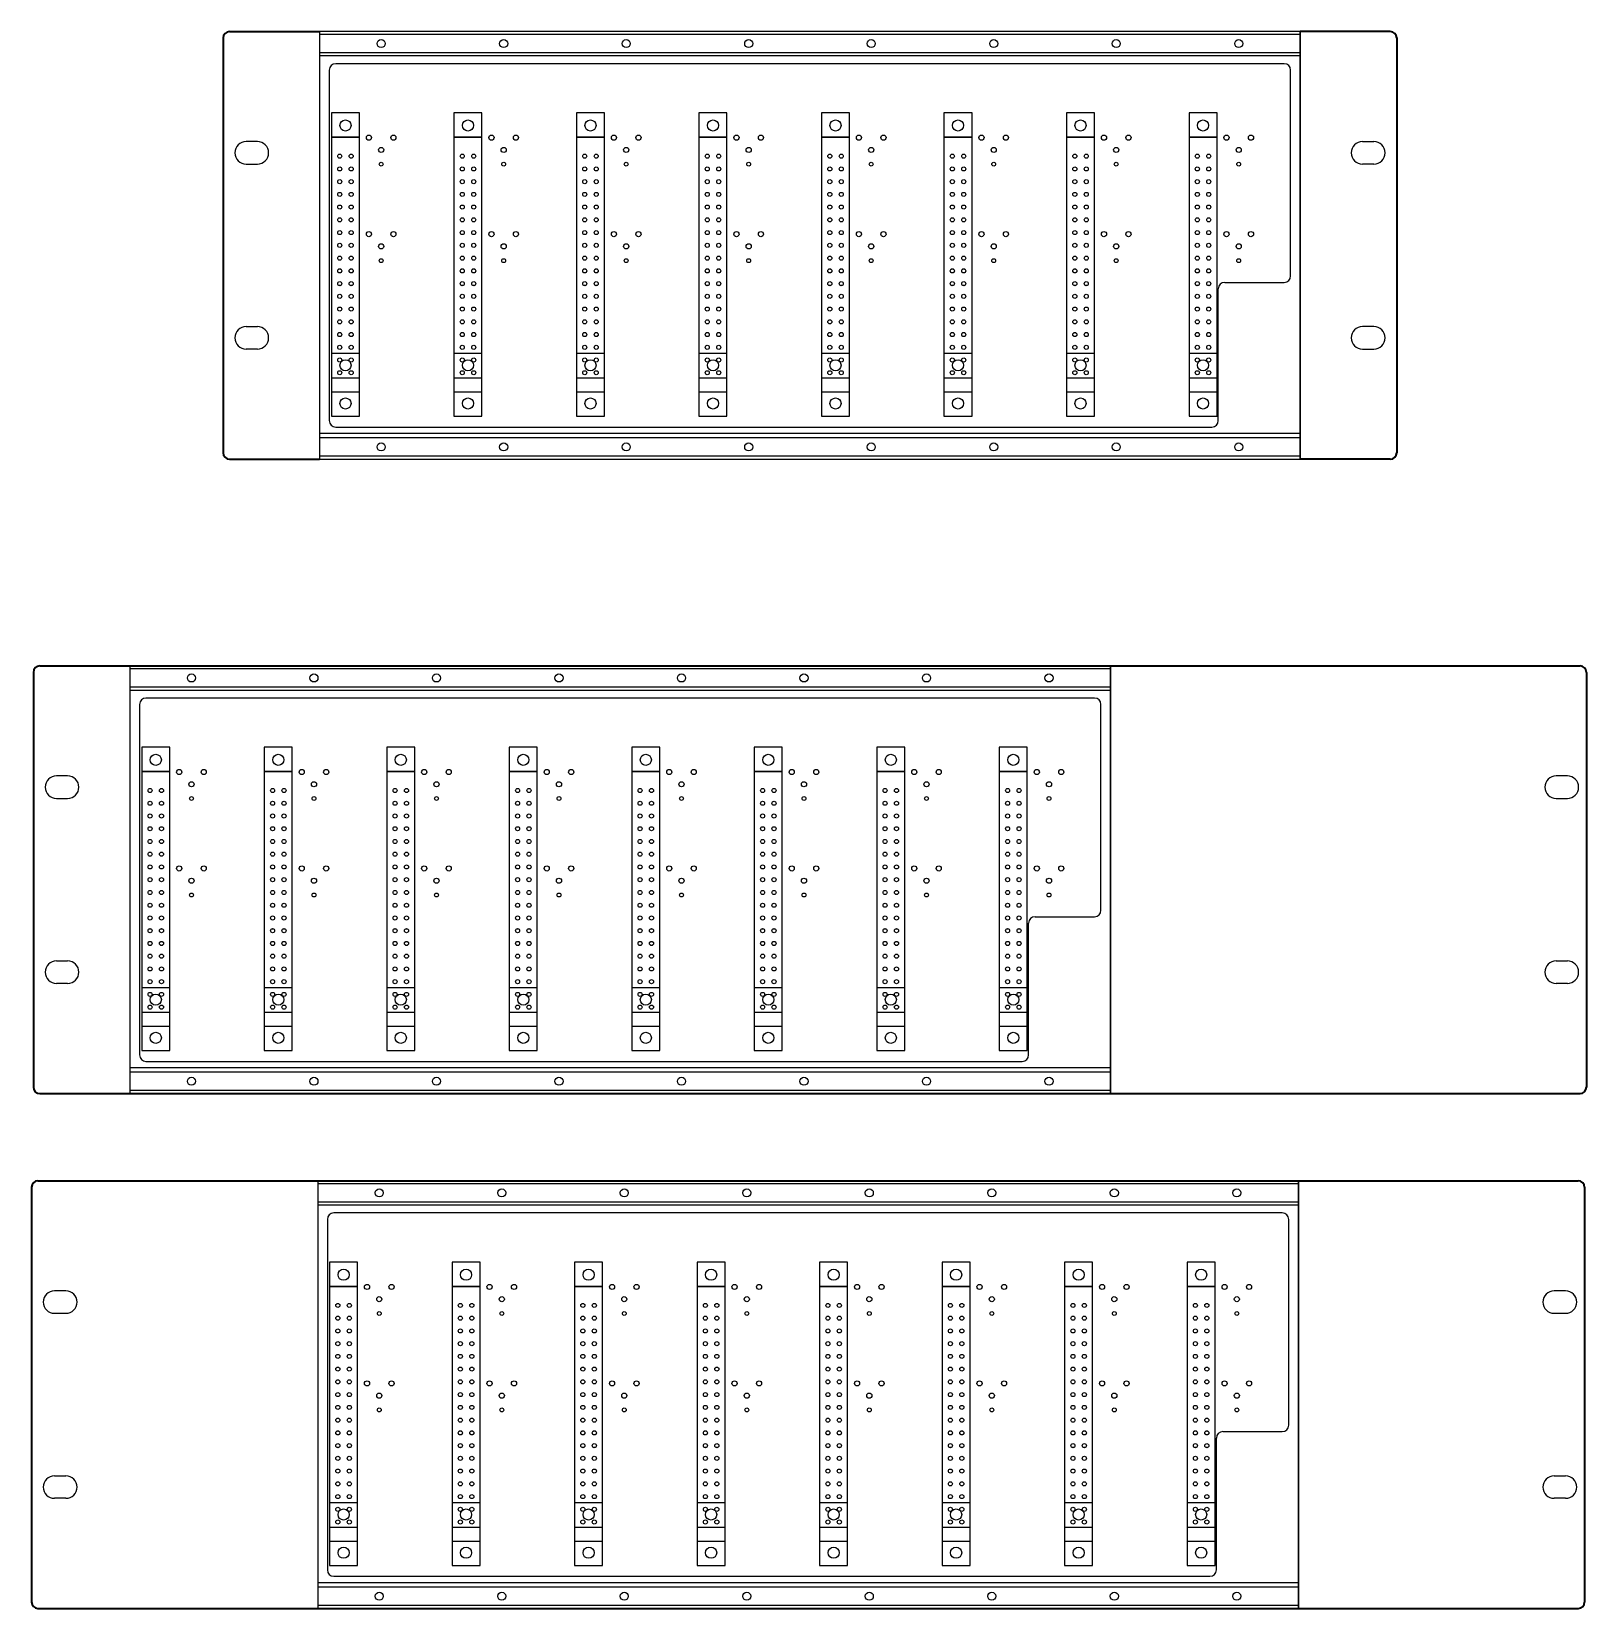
# Model space of a CAD drawing. Header units: millimetres. Extents: x 2591 to 3075, y 1463 to 1953.
import ezdxf

# ---------------------------------------------------------------- set-up
doc = ezdxf.new("R2010")
doc.units = ezdxf.units.MM
for name, color, linetype, transparency in [('EDAC 30pin', 62, 'Continuous', 0.6), ('EDAC 36PIN', 150, 'Continuous', 0.6), ('PCB', 140, 'Continuous', 0.6)]:
    doc.layers.add(name, color=color, linetype=linetype, transparency=transparency)
doc.layers.add('Inserty', color=220, linetype='Continuous')
doc.layers.add('Rack Mount', color=2, linetype='Continuous')

msp = doc.modelspace()

# ---------------------------------------------------------------- linework, layer by layer
for p, q in [((2985.84, 1953.23), (2680.84, 1953.23)), ((2680.84, 1953.23), (2680.84, 1945.23)), ((2985.84, 1945.23), (2985.84, 1953.23)), ((2680.84, 1945.73), (2985.84, 1945.73)), ((2926.84, 1755.94), (2621.84, 1755.94)), ((2621.84, 1755.94), (2621.84, 1747.94)), ((2926.84, 1747.94), (2926.84, 1755.94)), ((2621.84, 1748.44), (2926.84, 1748.44)), ((2985.25, 1595.8), (2680.25, 1595.8)), ((2680.25, 1595.8), (2680.25, 1587.8)), ((2985.25, 1587.8), (2985.25, 1595.8)), ((2680.25, 1588.3), (2985.25, 1588.3))]:
    msp.add_line(p, q)
for points in [[(2680.84, 1820.23), (2985.84, 1820.23), (2985.84, 1953.23), (2680.84, 1953.23)], [(2680.84, 1820.23), (2985.84, 1820.23), (2985.84, 1828.23), (2680.84, 1828.23)], [(2621.84, 1622.94), (2926.84, 1622.94), (2926.84, 1755.94), (2621.84, 1755.94)], [(2621.84, 1622.94), (2926.84, 1622.94), (2926.84, 1630.94), (2621.84, 1630.94)], [(2680.25, 1462.8), (2985.25, 1462.8), (2985.25, 1595.8), (2680.25, 1595.8)], [(2680.25, 1462.8), (2985.25, 1462.8), (2985.25, 1470.8), (2680.25, 1470.8)]]:
    msp.add_lwpolyline(points, close=True)
at = {"transparency": 33554536}
for points in [[(2985.84, 1953.23), (2985.84, 1953.23), (2985.84, 1820.23), (2985.84, 1820.23)], [(2926.84, 1755.94), (2926.84, 1755.94), (2926.84, 1622.94), (2926.84, 1622.94)], [(2985.25, 1595.8), (2985.25, 1595.8), (2985.25, 1462.8), (2985.25, 1462.8)]]:
    msp.add_lwpolyline(points, close=True, dxfattribs=at)
at = {"layer": 'EDAC 30pin', "transparency": 33554536}
for p, q in [((2693.24, 1920.39), (2684.53, 1920.39)), ((2731.34, 1920.39), (2722.63, 1920.39)), ((2769.44, 1920.39), (2760.73, 1920.39)), ((2807.54, 1920.39), (2798.83, 1920.39)), ((2845.64, 1920.39), (2836.93, 1920.39)), ((2883.74, 1920.39), (2875.03, 1920.39)), ((2921.84, 1920.39), (2913.13, 1920.39)), ((2959.94, 1920.39), (2951.23, 1920.39)), ((2693.24, 1853.08), (2684.53, 1853.08)), ((2731.34, 1853.08), (2722.63, 1853.08)), ((2769.44, 1853.08), (2760.73, 1853.08)), ((2807.54, 1853.08), (2798.83, 1853.08)), ((2845.64, 1853.08), (2836.93, 1853.08)), ((2883.74, 1853.08), (2875.03, 1853.08)), ((2921.84, 1853.08), (2913.13, 1853.08)), ((2959.94, 1853.08), (2951.23, 1853.08)), ((2634.24, 1723.1), (2625.53, 1723.1)), ((2672.34, 1723.1), (2663.63, 1723.1)), ((2710.44, 1723.1), (2701.73, 1723.1)), ((2748.54, 1723.1), (2739.83, 1723.1)), ((2786.64, 1723.1), (2777.93, 1723.1)), ((2824.74, 1723.1), (2816.03, 1723.1)), ((2862.84, 1723.1), (2854.13, 1723.1)), ((2900.94, 1723.1), (2892.23, 1723.1)), ((2634.24, 1655.79), (2625.53, 1655.79)), ((2672.34, 1655.79), (2663.63, 1655.79)), ((2710.44, 1655.79), (2701.73, 1655.79)), ((2748.54, 1655.79), (2739.83, 1655.79)), ((2786.64, 1655.79), (2777.93, 1655.79)), ((2824.74, 1655.79), (2816.03, 1655.79)), ((2862.84, 1655.79), (2854.13, 1655.79)), ((2900.94, 1655.79), (2892.23, 1655.79)), ((2692.66, 1562.96), (2683.95, 1562.96)), ((2730.76, 1562.96), (2722.05, 1562.96)), ((2768.86, 1562.96), (2760.15, 1562.96)), ((2806.96, 1562.96), (2798.25, 1562.96)), ((2845.06, 1562.96), (2836.35, 1562.96)), ((2883.16, 1562.96), (2874.45, 1562.96)), ((2921.26, 1562.96), (2912.55, 1562.96)), ((2959.36, 1562.96), (2950.65, 1562.96)), ((2692.66, 1495.65), (2683.95, 1495.65)), ((2730.76, 1495.65), (2722.05, 1495.65)), ((2768.86, 1495.65), (2760.15, 1495.65)), ((2806.96, 1495.65), (2798.25, 1495.65)), ((2845.06, 1495.65), (2836.35, 1495.65)), ((2883.16, 1495.65), (2874.45, 1495.65)), ((2921.26, 1495.65), (2912.55, 1495.65)), ((2959.36, 1495.65), (2950.65, 1495.65))]:
    msp.add_line(p, q, dxfattribs=at)
for points in [[(2684.53, 1845.51), (2693.24, 1845.51), (2693.24, 1927.96), (2684.53, 1927.96)], [(2722.63, 1845.51), (2731.34, 1845.51), (2731.34, 1927.96), (2722.63, 1927.96)], [(2760.73, 1845.51), (2769.44, 1845.51), (2769.44, 1927.96), (2760.73, 1927.96)], [(2798.83, 1845.51), (2807.54, 1845.51), (2807.54, 1927.96), (2798.83, 1927.96)], [(2836.93, 1845.51), (2845.64, 1845.51), (2845.64, 1927.96), (2836.93, 1927.96)], [(2875.03, 1845.51), (2883.74, 1845.51), (2883.74, 1927.96), (2875.03, 1927.96)], [(2913.13, 1845.51), (2921.84, 1845.51), (2921.84, 1927.96), (2913.13, 1927.96)], [(2951.23, 1845.51), (2959.94, 1845.51), (2959.94, 1927.96), (2951.23, 1927.96)], [(2625.53, 1648.22), (2634.24, 1648.22), (2634.24, 1730.67), (2625.53, 1730.67)], [(2663.63, 1648.22), (2672.34, 1648.22), (2672.34, 1730.67), (2663.63, 1730.67)], [(2701.73, 1648.22), (2710.44, 1648.22), (2710.44, 1730.67), (2701.73, 1730.67)], [(2739.83, 1648.22), (2748.54, 1648.22), (2748.54, 1730.67), (2739.83, 1730.67)], [(2777.93, 1648.22), (2786.64, 1648.22), (2786.64, 1730.67), (2777.93, 1730.67)], [(2816.03, 1648.22), (2824.74, 1648.22), (2824.74, 1730.67), (2816.03, 1730.67)], [(2854.13, 1648.22), (2862.84, 1648.22), (2862.84, 1730.67), (2854.13, 1730.67)], [(2892.23, 1648.22), (2900.94, 1648.22), (2900.94, 1730.67), (2892.23, 1730.67)], [(2683.95, 1488.08), (2692.66, 1488.08), (2692.66, 1570.53), (2683.95, 1570.53)], [(2722.05, 1488.08), (2730.76, 1488.08), (2730.76, 1570.53), (2722.05, 1570.53)], [(2760.15, 1488.08), (2768.86, 1488.08), (2768.86, 1570.53), (2760.15, 1570.53)], [(2798.25, 1488.08), (2806.96, 1488.08), (2806.96, 1570.53), (2798.25, 1570.53)], [(2836.35, 1488.08), (2845.06, 1488.08), (2845.06, 1570.53), (2836.35, 1570.53)], [(2874.45, 1488.08), (2883.16, 1488.08), (2883.16, 1570.53), (2874.45, 1570.53)], [(2912.55, 1488.08), (2921.26, 1488.08), (2921.26, 1570.53), (2912.55, 1570.53)], [(2950.65, 1488.08), (2959.36, 1488.08), (2959.36, 1570.53), (2950.65, 1570.53)]]:
    msp.add_lwpolyline(points, close=True, dxfattribs=at)
for centre, radius in [((2688.89, 1924.02), 1.73), ((2726.99, 1924.02), 1.73), ((2765.09, 1924.02), 1.73), ((2803.19, 1924.02), 1.73), ((2841.29, 1924.02), 1.73), ((2879.39, 1924.02), 1.73), ((2917.49, 1924.02), 1.73), ((2955.59, 1924.02), 1.73), ((2687.11, 1914.47), 0.635), ((2690.67, 1914.47), 0.635), ((2725.21, 1914.47), 0.635), ((2728.77, 1914.47), 0.635), ((2763.31, 1914.47), 0.635), ((2766.87, 1914.47), 0.635), ((2801.41, 1914.47), 0.635), ((2804.97, 1914.47), 0.635), ((2839.51, 1914.47), 0.635), ((2843.07, 1914.47), 0.635), ((2877.61, 1914.47), 0.635), ((2881.17, 1914.47), 0.635), ((2915.71, 1914.47), 0.635), ((2919.27, 1914.47), 0.635), ((2953.81, 1914.47), 0.635), ((2957.37, 1914.47), 0.635), ((2687.11, 1910.51), 0.635), ((2690.67, 1910.51), 0.635), ((2725.21, 1910.51), 0.635), ((2728.77, 1910.51), 0.635), ((2763.31, 1910.51), 0.635), ((2766.87, 1910.51), 0.635), ((2801.41, 1910.51), 0.635), ((2804.97, 1910.51), 0.635), ((2839.51, 1910.51), 0.635), ((2843.07, 1910.51), 0.635), ((2877.61, 1910.51), 0.635), ((2881.17, 1910.51), 0.635), ((2915.71, 1910.51), 0.635), ((2919.27, 1910.51), 0.635), ((2953.81, 1910.51), 0.635), ((2957.37, 1910.51), 0.635), ((2687.11, 1906.55), 0.635), ((2687.11, 1902.59), 0.635), ((2690.67, 1906.55), 0.635), ((2690.67, 1902.59), 0.635), ((2725.21, 1906.55), 0.635), ((2725.21, 1902.59), 0.635), ((2728.77, 1906.55), 0.635), ((2728.77, 1902.59), 0.635), ((2763.31, 1906.55), 0.635), ((2763.31, 1902.59), 0.635), ((2766.87, 1906.55), 0.635), ((2766.87, 1902.59), 0.635), ((2801.41, 1906.55), 0.635), ((2801.41, 1902.59), 0.635), ((2804.97, 1906.55), 0.635), ((2804.97, 1902.59), 0.635), ((2839.51, 1906.55), 0.635), ((2839.51, 1902.59), 0.635), ((2843.07, 1906.55), 0.635), ((2843.07, 1902.59), 0.635), ((2877.61, 1906.55), 0.635), ((2877.61, 1902.59), 0.635), ((2881.17, 1906.55), 0.635), ((2881.17, 1902.59), 0.635), ((2915.71, 1906.55), 0.635), ((2915.71, 1902.59), 0.635), ((2919.27, 1906.55), 0.635), ((2919.27, 1902.59), 0.635), ((2953.81, 1906.55), 0.635), ((2953.81, 1902.59), 0.635), ((2957.37, 1906.55), 0.635), ((2957.37, 1902.59), 0.635), ((2687.11, 1898.63), 0.635), ((2690.67, 1898.63), 0.635), ((2725.21, 1898.63), 0.635), ((2728.77, 1898.63), 0.635), ((2763.31, 1898.63), 0.635), ((2766.87, 1898.63), 0.635), ((2801.41, 1898.63), 0.635), ((2804.97, 1898.63), 0.635), ((2839.51, 1898.63), 0.635), ((2843.07, 1898.63), 0.635), ((2877.61, 1898.63), 0.635), ((2881.17, 1898.63), 0.635), ((2915.71, 1898.63), 0.635), ((2919.27, 1898.63), 0.635), ((2953.81, 1898.63), 0.635), ((2957.37, 1898.63), 0.635), ((2687.11, 1894.67), 0.635), ((2690.67, 1894.67), 0.635), ((2725.21, 1894.67), 0.635), ((2728.77, 1894.67), 0.635), ((2763.31, 1894.67), 0.635), ((2766.87, 1894.67), 0.635), ((2801.41, 1894.67), 0.635), ((2804.97, 1894.67), 0.635), ((2839.51, 1894.67), 0.635), ((2843.07, 1894.67), 0.635), ((2877.61, 1894.67), 0.635), ((2881.17, 1894.67), 0.635), ((2915.71, 1894.67), 0.635), ((2919.27, 1894.67), 0.635), ((2953.81, 1894.67), 0.635), ((2957.37, 1894.67), 0.635), ((2687.11, 1890.71), 0.635), ((2690.67, 1890.71), 0.635), ((2725.21, 1890.71), 0.635), ((2728.77, 1890.71), 0.635), ((2763.31, 1890.71), 0.635), ((2766.87, 1890.71), 0.635), ((2801.41, 1890.71), 0.635), ((2804.97, 1890.71), 0.635), ((2839.51, 1890.71), 0.635), ((2843.07, 1890.71), 0.635), ((2877.61, 1890.71), 0.635), ((2881.17, 1890.71), 0.635), ((2915.71, 1890.71), 0.635), ((2919.27, 1890.71), 0.635), ((2953.81, 1890.71), 0.635), ((2957.37, 1890.71), 0.635), ((2687.11, 1886.75), 0.635), ((2687.11, 1882.76), 0.635), ((2690.67, 1886.75), 0.635), ((2690.67, 1882.76), 0.635), ((2725.21, 1886.75), 0.635), ((2725.21, 1882.76), 0.635), ((2728.77, 1886.75), 0.635), ((2728.77, 1882.76), 0.635), ((2763.31, 1886.75), 0.635), ((2763.31, 1882.76), 0.635), ((2766.87, 1886.75), 0.635), ((2766.87, 1882.76), 0.635), ((2801.41, 1886.75), 0.635), ((2801.41, 1882.76), 0.635), ((2804.97, 1886.75), 0.635), ((2804.97, 1882.76), 0.635), ((2839.51, 1886.75), 0.635), ((2839.51, 1882.76), 0.635), ((2843.07, 1886.75), 0.635), ((2843.07, 1882.76), 0.635), ((2877.61, 1886.75), 0.635), ((2877.61, 1882.76), 0.635), ((2881.17, 1886.75), 0.635), ((2881.17, 1882.76), 0.635), ((2915.71, 1886.75), 0.635), ((2915.71, 1882.76), 0.635), ((2919.27, 1886.75), 0.635), ((2919.27, 1882.76), 0.635), ((2953.81, 1886.75), 0.635), ((2953.81, 1882.76), 0.635), ((2957.37, 1886.75), 0.635), ((2957.37, 1882.76), 0.635), ((2687.11, 1878.8), 0.635), ((2690.67, 1878.8), 0.635), ((2725.21, 1878.8), 0.635), ((2728.77, 1878.8), 0.635), ((2763.31, 1878.8), 0.635), ((2766.87, 1878.8), 0.635), ((2801.41, 1878.8), 0.635), ((2804.97, 1878.8), 0.635), ((2839.51, 1878.8), 0.635), ((2843.07, 1878.8), 0.635), ((2877.61, 1878.8), 0.635), ((2881.17, 1878.8), 0.635), ((2915.71, 1878.8), 0.635), ((2919.27, 1878.8), 0.635), ((2953.81, 1878.8), 0.635), ((2957.37, 1878.8), 0.635), ((2687.11, 1874.84), 0.635), ((2690.67, 1874.84), 0.635), ((2725.21, 1874.84), 0.635), ((2728.77, 1874.84), 0.635), ((2763.31, 1874.84), 0.635), ((2766.87, 1874.84), 0.635), ((2801.41, 1874.84), 0.635), ((2804.97, 1874.84), 0.635), ((2839.51, 1874.84), 0.635), ((2843.07, 1874.84), 0.635), ((2877.61, 1874.84), 0.635), ((2881.17, 1874.84), 0.635), ((2915.71, 1874.84), 0.635), ((2919.27, 1874.84), 0.635), ((2953.81, 1874.84), 0.635), ((2957.37, 1874.84), 0.635), ((2687.11, 1870.88), 0.635), ((2690.67, 1870.88), 0.635), ((2725.21, 1870.88), 0.635), ((2728.77, 1870.88), 0.635), ((2763.31, 1870.88), 0.635), ((2766.87, 1870.88), 0.635), ((2801.41, 1870.88), 0.635), ((2804.97, 1870.88), 0.635), ((2839.51, 1870.88), 0.635), ((2843.07, 1870.88), 0.635), ((2877.61, 1870.88), 0.635), ((2881.17, 1870.88), 0.635), ((2915.71, 1870.88), 0.635), ((2919.27, 1870.88), 0.635), ((2953.81, 1870.88), 0.635), ((2957.37, 1870.88), 0.635), ((2687.11, 1866.92), 0.635), ((2690.67, 1866.92), 0.635), ((2725.21, 1866.92), 0.635), ((2728.77, 1866.92), 0.635), ((2763.31, 1866.92), 0.635), ((2766.87, 1866.92), 0.635), ((2801.41, 1866.92), 0.635), ((2804.97, 1866.92), 0.635), ((2839.51, 1866.92), 0.635), ((2843.07, 1866.92), 0.635), ((2877.61, 1866.92), 0.635), ((2881.17, 1866.92), 0.635), ((2915.71, 1866.92), 0.635), ((2919.27, 1866.92), 0.635), ((2953.81, 1866.92), 0.635), ((2957.37, 1866.92), 0.635), ((2687.11, 1862.96), 0.635), ((2687.11, 1859), 0.635), ((2690.67, 1862.96), 0.635), ((2690.67, 1859), 0.635), ((2725.21, 1862.96), 0.635), ((2725.21, 1859), 0.635), ((2728.77, 1862.96), 0.635), ((2728.77, 1859), 0.635), ((2763.31, 1862.96), 0.635), ((2763.31, 1859), 0.635), ((2766.87, 1862.96), 0.635), ((2766.87, 1859), 0.635), ((2801.41, 1862.96), 0.635), ((2801.41, 1859), 0.635), ((2804.97, 1862.96), 0.635), ((2804.97, 1859), 0.635), ((2839.51, 1862.96), 0.635), ((2839.51, 1859), 0.635), ((2843.07, 1862.96), 0.635), ((2843.07, 1859), 0.635), ((2877.61, 1862.96), 0.635), ((2877.61, 1859), 0.635), ((2881.17, 1862.96), 0.635), ((2881.17, 1859), 0.635), ((2915.71, 1862.96), 0.635), ((2915.71, 1859), 0.635), ((2919.27, 1862.96), 0.635), ((2919.27, 1859), 0.635), ((2953.81, 1862.96), 0.635), ((2953.81, 1859), 0.635), ((2957.37, 1862.96), 0.635), ((2957.37, 1859), 0.635), ((2688.89, 1849.45), 1.73), ((2726.99, 1849.45), 1.73), ((2765.09, 1849.45), 1.73), ((2803.19, 1849.45), 1.73), ((2841.29, 1849.45), 1.73), ((2879.39, 1849.45), 1.73), ((2917.49, 1849.45), 1.73), ((2955.59, 1849.45), 1.73), ((2629.89, 1726.73), 1.73), ((2667.99, 1726.73), 1.73), ((2706.09, 1726.73), 1.73), ((2744.19, 1726.73), 1.73), ((2782.29, 1726.73), 1.73), ((2820.39, 1726.73), 1.73), ((2858.49, 1726.73), 1.73), ((2896.59, 1726.73), 1.73), ((2628.11, 1717.18), 0.635), ((2631.67, 1717.18), 0.635), ((2666.21, 1717.18), 0.635), ((2669.77, 1717.18), 0.635), ((2704.31, 1717.18), 0.635), ((2707.87, 1717.18), 0.635), ((2742.41, 1717.18), 0.635), ((2745.97, 1717.18), 0.635), ((2780.51, 1717.18), 0.635), ((2784.07, 1717.18), 0.635), ((2818.61, 1717.18), 0.635), ((2822.17, 1717.18), 0.635), ((2856.71, 1717.18), 0.635), ((2860.27, 1717.18), 0.635), ((2894.81, 1717.18), 0.635), ((2898.37, 1717.18), 0.635), ((2628.11, 1713.22), 0.635), ((2631.67, 1713.22), 0.635), ((2666.21, 1713.22), 0.635), ((2669.77, 1713.22), 0.635), ((2704.31, 1713.22), 0.635), ((2707.87, 1713.22), 0.635), ((2742.41, 1713.22), 0.635), ((2745.97, 1713.22), 0.635), ((2780.51, 1713.22), 0.635), ((2784.07, 1713.22), 0.635), ((2818.61, 1713.22), 0.635), ((2822.17, 1713.22), 0.635), ((2856.71, 1713.22), 0.635), ((2860.27, 1713.22), 0.635), ((2894.81, 1713.22), 0.635), ((2898.37, 1713.22), 0.635), ((2628.11, 1709.26), 0.635), ((2631.67, 1709.26), 0.635), ((2666.21, 1709.26), 0.635), ((2669.77, 1709.26), 0.635), ((2704.31, 1709.26), 0.635), ((2707.87, 1709.26), 0.635), ((2742.41, 1709.26), 0.635), ((2745.97, 1709.26), 0.635), ((2780.51, 1709.26), 0.635), ((2784.07, 1709.26), 0.635), ((2818.61, 1709.26), 0.635), ((2822.17, 1709.26), 0.635), ((2856.71, 1709.26), 0.635), ((2860.27, 1709.26), 0.635), ((2894.81, 1709.26), 0.635), ((2898.37, 1709.26), 0.635), ((2628.11, 1705.3), 0.635), ((2628.11, 1701.34), 0.635), ((2631.67, 1705.3), 0.635), ((2631.67, 1701.34), 0.635), ((2666.21, 1705.3), 0.635), ((2666.21, 1701.34), 0.635), ((2669.77, 1705.3), 0.635), ((2669.77, 1701.34), 0.635), ((2704.31, 1705.3), 0.635), ((2704.31, 1701.34), 0.635), ((2707.87, 1705.3), 0.635), ((2707.87, 1701.34), 0.635), ((2742.41, 1705.3), 0.635), ((2742.41, 1701.34), 0.635), ((2745.97, 1705.3), 0.635), ((2745.97, 1701.34), 0.635), ((2780.51, 1705.3), 0.635), ((2780.51, 1701.34), 0.635), ((2784.07, 1705.3), 0.635), ((2784.07, 1701.34), 0.635), ((2818.61, 1705.3), 0.635), ((2818.61, 1701.34), 0.635), ((2822.17, 1705.3), 0.635), ((2822.17, 1701.34), 0.635), ((2856.71, 1705.3), 0.635), ((2856.71, 1701.34), 0.635), ((2860.27, 1705.3), 0.635), ((2860.27, 1701.34), 0.635), ((2894.81, 1705.3), 0.635), ((2894.81, 1701.34), 0.635), ((2898.37, 1705.3), 0.635), ((2898.37, 1701.34), 0.635), ((2628.11, 1697.38), 0.635), ((2631.67, 1697.38), 0.635), ((2666.21, 1697.38), 0.635), ((2669.77, 1697.38), 0.635), ((2704.31, 1697.38), 0.635), ((2707.87, 1697.38), 0.635), ((2742.41, 1697.38), 0.635), ((2745.97, 1697.38), 0.635), ((2780.51, 1697.38), 0.635), ((2784.07, 1697.38), 0.635), ((2818.61, 1697.38), 0.635), ((2822.17, 1697.38), 0.635), ((2856.71, 1697.38), 0.635), ((2860.27, 1697.38), 0.635), ((2894.81, 1697.38), 0.635), ((2898.37, 1697.38), 0.635), ((2628.11, 1693.42), 0.635), ((2631.67, 1693.42), 0.635), ((2666.21, 1693.42), 0.635), ((2669.77, 1693.42), 0.635), ((2704.31, 1693.42), 0.635), ((2707.87, 1693.42), 0.635), ((2742.41, 1693.42), 0.635), ((2745.97, 1693.42), 0.635), ((2780.51, 1693.42), 0.635), ((2784.07, 1693.42), 0.635), ((2818.61, 1693.42), 0.635), ((2822.17, 1693.42), 0.635), ((2856.71, 1693.42), 0.635), ((2860.27, 1693.42), 0.635), ((2894.81, 1693.42), 0.635), ((2898.37, 1693.42), 0.635), ((2628.11, 1689.46), 0.635), ((2631.67, 1689.46), 0.635), ((2666.21, 1689.46), 0.635), ((2669.77, 1689.46), 0.635), ((2704.31, 1689.46), 0.635), ((2707.87, 1689.46), 0.635), ((2742.41, 1689.46), 0.635), ((2745.97, 1689.46), 0.635), ((2780.51, 1689.46), 0.635), ((2784.07, 1689.46), 0.635), ((2818.61, 1689.46), 0.635), ((2822.17, 1689.46), 0.635), ((2856.71, 1689.46), 0.635), ((2860.27, 1689.46), 0.635), ((2894.81, 1689.46), 0.635), ((2898.37, 1689.46), 0.635), ((2628.11, 1685.47), 0.635), ((2631.67, 1685.47), 0.635), ((2666.21, 1685.47), 0.635), ((2669.77, 1685.47), 0.635), ((2704.31, 1685.47), 0.635), ((2707.87, 1685.47), 0.635), ((2742.41, 1685.47), 0.635), ((2745.97, 1685.47), 0.635), ((2780.51, 1685.47), 0.635), ((2784.07, 1685.47), 0.635), ((2818.61, 1685.47), 0.635), ((2822.17, 1685.47), 0.635), ((2856.71, 1685.47), 0.635), ((2860.27, 1685.47), 0.635), ((2894.81, 1685.47), 0.635), ((2898.37, 1685.47), 0.635), ((2628.11, 1681.51), 0.635), ((2628.11, 1677.55), 0.635), ((2631.67, 1681.51), 0.635), ((2631.67, 1677.55), 0.635), ((2666.21, 1681.51), 0.635), ((2666.21, 1677.55), 0.635), ((2669.77, 1681.51), 0.635), ((2669.77, 1677.55), 0.635), ((2704.31, 1681.51), 0.635), ((2704.31, 1677.55), 0.635), ((2707.87, 1681.51), 0.635), ((2707.87, 1677.55), 0.635), ((2742.41, 1681.51), 0.635), ((2742.41, 1677.55), 0.635), ((2745.97, 1681.51), 0.635), ((2745.97, 1677.55), 0.635), ((2780.51, 1681.51), 0.635), ((2780.51, 1677.55), 0.635), ((2784.07, 1681.51), 0.635), ((2784.07, 1677.55), 0.635), ((2818.61, 1681.51), 0.635), ((2818.61, 1677.55), 0.635), ((2822.17, 1681.51), 0.635), ((2822.17, 1677.55), 0.635), ((2856.71, 1681.51), 0.635), ((2856.71, 1677.55), 0.635), ((2860.27, 1681.51), 0.635), ((2860.27, 1677.55), 0.635), ((2894.81, 1681.51), 0.635), ((2894.81, 1677.55), 0.635), ((2898.37, 1681.51), 0.635), ((2898.37, 1677.55), 0.635), ((2628.11, 1673.59), 0.635), ((2631.67, 1673.59), 0.635), ((2666.21, 1673.59), 0.635), ((2669.77, 1673.59), 0.635), ((2704.31, 1673.59), 0.635), ((2707.87, 1673.59), 0.635), ((2742.41, 1673.59), 0.635), ((2745.97, 1673.59), 0.635), ((2780.51, 1673.59), 0.635), ((2784.07, 1673.59), 0.635), ((2818.61, 1673.59), 0.635), ((2822.17, 1673.59), 0.635), ((2856.71, 1673.59), 0.635), ((2860.27, 1673.59), 0.635), ((2894.81, 1673.59), 0.635), ((2898.37, 1673.59), 0.635), ((2628.11, 1669.63), 0.635), ((2631.67, 1669.63), 0.635), ((2666.21, 1669.63), 0.635), ((2669.77, 1669.63), 0.635), ((2704.31, 1669.63), 0.635), ((2707.87, 1669.63), 0.635), ((2742.41, 1669.63), 0.635), ((2745.97, 1669.63), 0.635), ((2780.51, 1669.63), 0.635), ((2784.07, 1669.63), 0.635), ((2818.61, 1669.63), 0.635), ((2822.17, 1669.63), 0.635), ((2856.71, 1669.63), 0.635), ((2860.27, 1669.63), 0.635), ((2894.81, 1669.63), 0.635), ((2898.37, 1669.63), 0.635), ((2628.11, 1665.67), 0.635), ((2631.67, 1665.67), 0.635), ((2666.21, 1665.67), 0.635), ((2669.77, 1665.67), 0.635), ((2704.31, 1665.67), 0.635), ((2707.87, 1665.67), 0.635), ((2742.41, 1665.67), 0.635), ((2745.97, 1665.67), 0.635), ((2780.51, 1665.67), 0.635), ((2784.07, 1665.67), 0.635), ((2818.61, 1665.67), 0.635), ((2822.17, 1665.67), 0.635), ((2856.71, 1665.67), 0.635), ((2860.27, 1665.67), 0.635), ((2894.81, 1665.67), 0.635), ((2898.37, 1665.67), 0.635), ((2628.11, 1661.71), 0.635), ((2631.67, 1661.71), 0.635), ((2666.21, 1661.71), 0.635), ((2669.77, 1661.71), 0.635), ((2704.31, 1661.71), 0.635), ((2707.87, 1661.71), 0.635), ((2742.41, 1661.71), 0.635), ((2745.97, 1661.71), 0.635), ((2780.51, 1661.71), 0.635), ((2784.07, 1661.71), 0.635), ((2818.61, 1661.71), 0.635), ((2822.17, 1661.71), 0.635), ((2856.71, 1661.71), 0.635), ((2860.27, 1661.71), 0.635), ((2894.81, 1661.71), 0.635), ((2898.37, 1661.71), 0.635), ((2629.89, 1652.16), 1.73), ((2667.99, 1652.16), 1.73), ((2706.09, 1652.16), 1.73), ((2744.19, 1652.16), 1.73), ((2782.29, 1652.16), 1.73), ((2820.39, 1652.16), 1.73), ((2858.49, 1652.16), 1.73), ((2896.59, 1652.16), 1.73), ((2688.3, 1566.59), 1.73), ((2726.4, 1566.59), 1.73), ((2764.5, 1566.59), 1.73), ((2802.6, 1566.59), 1.73), ((2840.7, 1566.59), 1.73), ((2878.8, 1566.59), 1.73), ((2916.9, 1566.59), 1.73), ((2955, 1566.59), 1.73), ((2686.52, 1557.04), 0.635), ((2690.08, 1557.04), 0.635), ((2724.62, 1557.04), 0.635), ((2728.18, 1557.04), 0.635), ((2762.72, 1557.04), 0.635), ((2766.28, 1557.04), 0.635), ((2800.82, 1557.04), 0.635), ((2804.38, 1557.04), 0.635), ((2838.92, 1557.04), 0.635), ((2842.48, 1557.04), 0.635), ((2877.02, 1557.04), 0.635), ((2880.58, 1557.04), 0.635), ((2915.12, 1557.04), 0.635), ((2918.68, 1557.04), 0.635), ((2953.22, 1557.04), 0.635), ((2956.78, 1557.04), 0.635), ((2686.52, 1553.08), 0.635), ((2690.08, 1553.08), 0.635), ((2724.62, 1553.08), 0.635), ((2728.18, 1553.08), 0.635), ((2762.72, 1553.08), 0.635), ((2766.28, 1553.08), 0.635), ((2800.82, 1553.08), 0.635), ((2804.38, 1553.08), 0.635), ((2838.92, 1553.08), 0.635), ((2842.48, 1553.08), 0.635), ((2877.02, 1553.08), 0.635), ((2880.58, 1553.08), 0.635), ((2915.12, 1553.08), 0.635), ((2918.68, 1553.08), 0.635), ((2953.22, 1553.08), 0.635), ((2956.78, 1553.08), 0.635), ((2686.52, 1549.12), 0.635), ((2686.52, 1545.16), 0.635), ((2690.08, 1549.12), 0.635), ((2690.08, 1545.16), 0.635), ((2724.62, 1549.12), 0.635), ((2724.62, 1545.16), 0.635), ((2728.18, 1549.12), 0.635), ((2728.18, 1545.16), 0.635), ((2762.72, 1549.12), 0.635), ((2762.72, 1545.16), 0.635), ((2766.28, 1549.12), 0.635), ((2766.28, 1545.16), 0.635), ((2800.82, 1549.12), 0.635), ((2800.82, 1545.16), 0.635), ((2804.38, 1549.12), 0.635), ((2804.38, 1545.16), 0.635), ((2838.92, 1549.12), 0.635), ((2838.92, 1545.16), 0.635), ((2842.48, 1549.12), 0.635), ((2842.48, 1545.16), 0.635), ((2877.02, 1549.12), 0.635), ((2877.02, 1545.16), 0.635), ((2880.58, 1549.12), 0.635), ((2880.58, 1545.16), 0.635), ((2915.12, 1549.12), 0.635), ((2915.12, 1545.16), 0.635), ((2918.68, 1549.12), 0.635), ((2918.68, 1545.16), 0.635), ((2953.22, 1549.12), 0.635), ((2953.22, 1545.16), 0.635), ((2956.78, 1549.12), 0.635), ((2956.78, 1545.16), 0.635), ((2686.52, 1541.2), 0.635), ((2690.08, 1541.2), 0.635), ((2724.62, 1541.2), 0.635), ((2728.18, 1541.2), 0.635), ((2762.72, 1541.2), 0.635), ((2766.28, 1541.2), 0.635), ((2800.82, 1541.2), 0.635), ((2804.38, 1541.2), 0.635), ((2838.92, 1541.2), 0.635), ((2842.48, 1541.2), 0.635), ((2877.02, 1541.2), 0.635), ((2880.58, 1541.2), 0.635), ((2915.12, 1541.2), 0.635), ((2918.68, 1541.2), 0.635), ((2953.22, 1541.2), 0.635), ((2956.78, 1541.2), 0.635), ((2686.52, 1537.24), 0.635), ((2690.08, 1537.24), 0.635), ((2724.62, 1537.24), 0.635), ((2728.18, 1537.24), 0.635), ((2762.72, 1537.24), 0.635), ((2766.28, 1537.24), 0.635), ((2800.82, 1537.24), 0.635), ((2804.38, 1537.24), 0.635), ((2838.92, 1537.24), 0.635), ((2842.48, 1537.24), 0.635), ((2877.02, 1537.24), 0.635), ((2880.58, 1537.24), 0.635), ((2915.12, 1537.24), 0.635), ((2918.68, 1537.24), 0.635), ((2953.22, 1537.24), 0.635), ((2956.78, 1537.24), 0.635), ((2686.52, 1533.28), 0.635), ((2690.08, 1533.28), 0.635), ((2724.62, 1533.28), 0.635), ((2728.18, 1533.28), 0.635), ((2762.72, 1533.28), 0.635), ((2766.28, 1533.28), 0.635), ((2800.82, 1533.28), 0.635), ((2804.38, 1533.28), 0.635), ((2838.92, 1533.28), 0.635), ((2842.48, 1533.28), 0.635), ((2877.02, 1533.28), 0.635), ((2880.58, 1533.28), 0.635), ((2915.12, 1533.28), 0.635), ((2918.68, 1533.28), 0.635), ((2953.22, 1533.28), 0.635), ((2956.78, 1533.28), 0.635), ((2686.52, 1529.32), 0.635), ((2686.52, 1525.33), 0.635), ((2690.08, 1529.32), 0.635), ((2690.08, 1525.33), 0.635), ((2724.62, 1529.32), 0.635), ((2724.62, 1525.33), 0.635), ((2728.18, 1529.32), 0.635), ((2728.18, 1525.33), 0.635), ((2762.72, 1529.32), 0.635), ((2762.72, 1525.33), 0.635), ((2766.28, 1529.32), 0.635), ((2766.28, 1525.33), 0.635), ((2800.82, 1529.32), 0.635), ((2800.82, 1525.33), 0.635), ((2804.38, 1529.32), 0.635), ((2804.38, 1525.33), 0.635), ((2838.92, 1529.32), 0.635), ((2838.92, 1525.33), 0.635), ((2842.48, 1529.32), 0.635), ((2842.48, 1525.33), 0.635), ((2877.02, 1529.32), 0.635), ((2877.02, 1525.33), 0.635), ((2880.58, 1529.32), 0.635), ((2880.58, 1525.33), 0.635), ((2915.12, 1529.32), 0.635), ((2915.12, 1525.33), 0.635), ((2918.68, 1529.32), 0.635), ((2918.68, 1525.33), 0.635), ((2953.22, 1529.32), 0.635), ((2953.22, 1525.33), 0.635), ((2956.78, 1529.32), 0.635), ((2956.78, 1525.33), 0.635), ((2686.52, 1521.37), 0.635), ((2690.08, 1521.37), 0.635), ((2724.62, 1521.37), 0.635), ((2728.18, 1521.37), 0.635), ((2762.72, 1521.37), 0.635), ((2766.28, 1521.37), 0.635), ((2800.82, 1521.37), 0.635), ((2804.38, 1521.37), 0.635), ((2838.92, 1521.37), 0.635), ((2842.48, 1521.37), 0.635), ((2877.02, 1521.37), 0.635), ((2880.58, 1521.37), 0.635), ((2915.12, 1521.37), 0.635), ((2918.68, 1521.37), 0.635), ((2953.22, 1521.37), 0.635), ((2956.78, 1521.37), 0.635), ((2686.52, 1517.41), 0.635), ((2690.08, 1517.41), 0.635), ((2724.62, 1517.41), 0.635), ((2728.18, 1517.41), 0.635), ((2762.72, 1517.41), 0.635), ((2766.28, 1517.41), 0.635), ((2800.82, 1517.41), 0.635), ((2804.38, 1517.41), 0.635), ((2838.92, 1517.41), 0.635), ((2842.48, 1517.41), 0.635), ((2877.02, 1517.41), 0.635), ((2880.58, 1517.41), 0.635), ((2915.12, 1517.41), 0.635), ((2918.68, 1517.41), 0.635), ((2953.22, 1517.41), 0.635), ((2956.78, 1517.41), 0.635), ((2686.52, 1513.45), 0.635), ((2690.08, 1513.45), 0.635), ((2724.62, 1513.45), 0.635), ((2728.18, 1513.45), 0.635), ((2762.72, 1513.45), 0.635), ((2766.28, 1513.45), 0.635), ((2800.82, 1513.45), 0.635), ((2804.38, 1513.45), 0.635), ((2838.92, 1513.45), 0.635), ((2842.48, 1513.45), 0.635), ((2877.02, 1513.45), 0.635), ((2880.58, 1513.45), 0.635), ((2915.12, 1513.45), 0.635), ((2918.68, 1513.45), 0.635), ((2953.22, 1513.45), 0.635), ((2956.78, 1513.45), 0.635), ((2686.52, 1509.49), 0.635), ((2686.52, 1505.53), 0.635), ((2690.08, 1509.49), 0.635), ((2690.08, 1505.53), 0.635), ((2724.62, 1509.49), 0.635), ((2724.62, 1505.53), 0.635), ((2728.18, 1509.49), 0.635), ((2728.18, 1505.53), 0.635), ((2762.72, 1509.49), 0.635), ((2762.72, 1505.53), 0.635), ((2766.28, 1509.49), 0.635), ((2766.28, 1505.53), 0.635), ((2800.82, 1509.49), 0.635), ((2800.82, 1505.53), 0.635), ((2804.38, 1509.49), 0.635), ((2804.38, 1505.53), 0.635), ((2838.92, 1509.49), 0.635), ((2838.92, 1505.53), 0.635), ((2842.48, 1509.49), 0.635), ((2842.48, 1505.53), 0.635), ((2877.02, 1509.49), 0.635), ((2877.02, 1505.53), 0.635), ((2880.58, 1509.49), 0.635), ((2880.58, 1505.53), 0.635), ((2915.12, 1509.49), 0.635), ((2915.12, 1505.53), 0.635), ((2918.68, 1509.49), 0.635), ((2918.68, 1505.53), 0.635), ((2953.22, 1509.49), 0.635), ((2953.22, 1505.53), 0.635), ((2956.78, 1509.49), 0.635), ((2956.78, 1505.53), 0.635), ((2686.52, 1501.57), 0.635), ((2690.08, 1501.57), 0.635), ((2724.62, 1501.57), 0.635), ((2728.18, 1501.57), 0.635), ((2762.72, 1501.57), 0.635), ((2766.28, 1501.57), 0.635), ((2800.82, 1501.57), 0.635), ((2804.38, 1501.57), 0.635), ((2838.92, 1501.57), 0.635), ((2842.48, 1501.57), 0.635), ((2877.02, 1501.57), 0.635), ((2880.58, 1501.57), 0.635), ((2915.12, 1501.57), 0.635), ((2918.68, 1501.57), 0.635), ((2953.22, 1501.57), 0.635), ((2956.78, 1501.57), 0.635), ((2688.3, 1492.02), 1.73), ((2726.4, 1492.02), 1.73), ((2764.5, 1492.02), 1.73), ((2802.6, 1492.02), 1.73), ((2840.7, 1492.02), 1.73), ((2878.8, 1492.02), 1.73), ((2916.9, 1492.02), 1.73), ((2955, 1492.02), 1.73)]:
    msp.add_circle(centre, radius, dxfattribs=at)
at = {"layer": 'EDAC 36PIN', "transparency": 33554536}
for p, q in [((2684.53, 1920.39), (2693.24, 1920.39)), ((2722.63, 1920.39), (2731.34, 1920.39)), ((2760.73, 1920.39), (2769.44, 1920.39)), ((2798.83, 1920.39), (2807.54, 1920.39)), ((2836.93, 1920.39), (2845.64, 1920.39)), ((2875.03, 1920.39), (2883.74, 1920.39)), ((2913.13, 1920.39), (2921.84, 1920.39)), ((2951.23, 1920.39), (2959.94, 1920.39)), ((2684.53, 1841.19), (2693.24, 1841.19)), ((2722.63, 1841.19), (2731.34, 1841.19)), ((2760.73, 1841.19), (2769.44, 1841.19)), ((2798.83, 1841.19), (2807.54, 1841.19)), ((2836.93, 1841.19), (2845.64, 1841.19)), ((2875.03, 1841.19), (2883.74, 1841.19)), ((2913.13, 1841.19), (2921.84, 1841.19)), ((2951.23, 1841.19), (2959.94, 1841.19)), ((2625.53, 1723.1), (2634.24, 1723.1)), ((2663.63, 1723.1), (2672.34, 1723.1)), ((2701.73, 1723.1), (2710.44, 1723.1)), ((2739.83, 1723.1), (2748.54, 1723.1)), ((2777.93, 1723.1), (2786.64, 1723.1)), ((2816.03, 1723.1), (2824.74, 1723.1)), ((2854.13, 1723.1), (2862.84, 1723.1)), ((2892.23, 1723.1), (2900.94, 1723.1)), ((2625.53, 1643.9), (2634.24, 1643.9)), ((2663.63, 1643.9), (2672.34, 1643.9)), ((2701.73, 1643.9), (2710.44, 1643.9)), ((2739.83, 1643.9), (2748.54, 1643.9)), ((2777.93, 1643.9), (2786.64, 1643.9)), ((2816.03, 1643.9), (2824.74, 1643.9)), ((2854.13, 1643.9), (2862.84, 1643.9)), ((2892.23, 1643.9), (2900.94, 1643.9)), ((2683.95, 1562.96), (2692.66, 1562.96)), ((2722.05, 1562.96), (2730.76, 1562.96)), ((2760.15, 1562.96), (2768.86, 1562.96)), ((2798.25, 1562.96), (2806.96, 1562.96)), ((2836.35, 1562.96), (2845.06, 1562.96)), ((2874.45, 1562.96), (2883.16, 1562.96)), ((2912.55, 1562.96), (2921.26, 1562.96)), ((2950.65, 1562.96), (2959.36, 1562.96)), ((2683.95, 1483.76), (2692.66, 1483.76)), ((2722.05, 1483.76), (2730.76, 1483.76)), ((2760.15, 1483.76), (2768.86, 1483.76)), ((2798.25, 1483.76), (2806.96, 1483.76)), ((2836.35, 1483.76), (2845.06, 1483.76)), ((2874.45, 1483.76), (2883.16, 1483.76)), ((2912.55, 1483.76), (2921.26, 1483.76)), ((2950.65, 1483.76), (2959.36, 1483.76))]:
    msp.add_line(p, q, dxfattribs=at)
for points in [[(2684.53, 1833.62), (2693.24, 1833.62), (2693.24, 1927.96), (2684.53, 1927.96)], [(2722.63, 1833.62), (2731.34, 1833.62), (2731.34, 1927.96), (2722.63, 1927.96)], [(2760.73, 1833.62), (2769.44, 1833.62), (2769.44, 1927.96), (2760.73, 1927.96)], [(2798.83, 1833.62), (2807.54, 1833.62), (2807.54, 1927.96), (2798.83, 1927.96)], [(2836.93, 1833.62), (2845.64, 1833.62), (2845.64, 1927.96), (2836.93, 1927.96)], [(2875.03, 1833.62), (2883.74, 1833.62), (2883.74, 1927.96), (2875.03, 1927.96)], [(2913.13, 1833.62), (2921.84, 1833.62), (2921.84, 1927.96), (2913.13, 1927.96)], [(2951.23, 1833.62), (2959.94, 1833.62), (2959.94, 1927.96), (2951.23, 1927.96)], [(2625.53, 1636.33), (2634.24, 1636.33), (2634.24, 1730.67), (2625.53, 1730.67)], [(2663.63, 1636.33), (2672.34, 1636.33), (2672.34, 1730.67), (2663.63, 1730.67)], [(2701.73, 1636.33), (2710.44, 1636.33), (2710.44, 1730.67), (2701.73, 1730.67)], [(2739.83, 1636.33), (2748.54, 1636.33), (2748.54, 1730.67), (2739.83, 1730.67)], [(2777.93, 1636.33), (2786.64, 1636.33), (2786.64, 1730.67), (2777.93, 1730.67)], [(2816.03, 1636.33), (2824.74, 1636.33), (2824.74, 1730.67), (2816.03, 1730.67)], [(2854.13, 1636.33), (2862.84, 1636.33), (2862.84, 1730.67), (2854.13, 1730.67)], [(2892.23, 1636.33), (2900.94, 1636.33), (2900.94, 1730.67), (2892.23, 1730.67)], [(2683.95, 1476.19), (2692.66, 1476.19), (2692.66, 1570.53), (2683.95, 1570.53)], [(2722.05, 1476.19), (2730.76, 1476.19), (2730.76, 1570.53), (2722.05, 1570.53)], [(2760.15, 1476.19), (2768.86, 1476.19), (2768.86, 1570.53), (2760.15, 1570.53)], [(2798.25, 1476.19), (2806.96, 1476.19), (2806.96, 1570.53), (2798.25, 1570.53)], [(2836.35, 1476.19), (2845.06, 1476.19), (2845.06, 1570.53), (2836.35, 1570.53)], [(2874.45, 1476.19), (2883.16, 1476.19), (2883.16, 1570.53), (2874.45, 1570.53)], [(2912.55, 1476.19), (2921.26, 1476.19), (2921.26, 1570.53), (2912.55, 1570.53)], [(2950.65, 1476.19), (2959.36, 1476.19), (2959.36, 1570.53), (2950.65, 1570.53)]]:
    msp.add_lwpolyline(points, close=True, dxfattribs=at)
for centre, radius in [((2688.89, 1924.02), 1.73), ((2726.99, 1924.02), 1.73), ((2765.09, 1924.02), 1.73), ((2803.19, 1924.02), 1.73), ((2841.29, 1924.02), 1.73), ((2879.39, 1924.02), 1.73), ((2917.49, 1924.02), 1.73), ((2955.59, 1924.02), 1.73), ((2687.11, 1914.47), 0.635), ((2690.67, 1914.47), 0.635), ((2725.21, 1914.47), 0.635), ((2728.77, 1914.47), 0.635), ((2763.31, 1914.47), 0.635), ((2766.87, 1914.47), 0.635), ((2801.41, 1914.47), 0.635), ((2804.97, 1914.47), 0.635), ((2839.51, 1914.47), 0.635), ((2843.07, 1914.47), 0.635), ((2877.61, 1914.47), 0.635), ((2881.17, 1914.47), 0.635), ((2915.71, 1914.47), 0.635), ((2919.27, 1914.47), 0.635), ((2953.81, 1914.47), 0.635), ((2957.37, 1914.47), 0.635), ((2687.11, 1910.51), 0.635), ((2690.67, 1910.51), 0.635), ((2725.21, 1910.51), 0.635), ((2728.77, 1910.51), 0.635), ((2763.31, 1910.51), 0.635), ((2766.87, 1910.51), 0.635), ((2801.41, 1910.51), 0.635), ((2804.97, 1910.51), 0.635), ((2839.51, 1910.51), 0.635), ((2843.07, 1910.51), 0.635), ((2877.61, 1910.51), 0.635), ((2881.17, 1910.51), 0.635), ((2915.71, 1910.51), 0.635), ((2919.27, 1910.51), 0.635), ((2953.81, 1910.51), 0.635), ((2957.37, 1910.51), 0.635), ((2687.11, 1906.55), 0.635), ((2687.11, 1902.59), 0.635), ((2690.67, 1906.55), 0.635), ((2690.67, 1902.59), 0.635), ((2725.21, 1906.55), 0.635), ((2725.21, 1902.59), 0.635), ((2728.77, 1906.55), 0.635), ((2728.77, 1902.59), 0.635), ((2763.31, 1906.55), 0.635), ((2763.31, 1902.59), 0.635), ((2766.87, 1906.55), 0.635), ((2766.87, 1902.59), 0.635), ((2801.41, 1906.55), 0.635), ((2801.41, 1902.59), 0.635), ((2804.97, 1906.55), 0.635), ((2804.97, 1902.59), 0.635), ((2839.51, 1906.55), 0.635), ((2839.51, 1902.59), 0.635), ((2843.07, 1906.55), 0.635), ((2843.07, 1902.59), 0.635), ((2877.61, 1906.55), 0.635), ((2877.61, 1902.59), 0.635), ((2881.17, 1906.55), 0.635), ((2881.17, 1902.59), 0.635), ((2915.71, 1906.55), 0.635), ((2915.71, 1902.59), 0.635), ((2919.27, 1906.55), 0.635), ((2919.27, 1902.59), 0.635), ((2953.81, 1906.55), 0.635), ((2953.81, 1902.59), 0.635), ((2957.37, 1906.55), 0.635), ((2957.37, 1902.59), 0.635), ((2687.11, 1898.63), 0.635), ((2690.67, 1898.63), 0.635), ((2725.21, 1898.63), 0.635), ((2728.77, 1898.63), 0.635), ((2763.31, 1898.63), 0.635), ((2766.87, 1898.63), 0.635), ((2801.41, 1898.63), 0.635), ((2804.97, 1898.63), 0.635), ((2839.51, 1898.63), 0.635), ((2843.07, 1898.63), 0.635), ((2877.61, 1898.63), 0.635), ((2881.17, 1898.63), 0.635), ((2915.71, 1898.63), 0.635), ((2919.27, 1898.63), 0.635), ((2953.81, 1898.63), 0.635), ((2957.37, 1898.63), 0.635), ((2687.11, 1894.67), 0.635), ((2690.67, 1894.67), 0.635), ((2725.21, 1894.67), 0.635), ((2728.77, 1894.67), 0.635), ((2763.31, 1894.67), 0.635), ((2766.87, 1894.67), 0.635), ((2801.41, 1894.67), 0.635), ((2804.97, 1894.67), 0.635), ((2839.51, 1894.67), 0.635), ((2843.07, 1894.67), 0.635), ((2877.61, 1894.67), 0.635), ((2881.17, 1894.67), 0.635), ((2915.71, 1894.67), 0.635), ((2919.27, 1894.67), 0.635), ((2953.81, 1894.67), 0.635), ((2957.37, 1894.67), 0.635), ((2687.11, 1890.71), 0.635), ((2690.67, 1890.71), 0.635), ((2725.21, 1890.71), 0.635), ((2728.77, 1890.71), 0.635), ((2763.31, 1890.71), 0.635), ((2766.87, 1890.71), 0.635), ((2801.41, 1890.71), 0.635), ((2804.97, 1890.71), 0.635), ((2839.51, 1890.71), 0.635), ((2843.07, 1890.71), 0.635), ((2877.61, 1890.71), 0.635), ((2881.17, 1890.71), 0.635), ((2915.71, 1890.71), 0.635), ((2919.27, 1890.71), 0.635), ((2953.81, 1890.71), 0.635), ((2957.37, 1890.71), 0.635), ((2687.11, 1886.75), 0.635), ((2687.11, 1882.75), 0.635), ((2690.67, 1886.75), 0.635), ((2690.67, 1882.75), 0.635), ((2725.21, 1886.75), 0.635), ((2725.21, 1882.75), 0.635), ((2728.77, 1886.75), 0.635), ((2728.77, 1882.75), 0.635), ((2763.31, 1886.75), 0.635), ((2763.31, 1882.75), 0.635), ((2766.87, 1886.75), 0.635), ((2766.87, 1882.75), 0.635), ((2801.41, 1886.75), 0.635), ((2801.41, 1882.75), 0.635), ((2804.97, 1886.75), 0.635), ((2804.97, 1882.75), 0.635), ((2839.51, 1886.75), 0.635), ((2839.51, 1882.75), 0.635), ((2843.07, 1886.75), 0.635), ((2843.07, 1882.75), 0.635), ((2877.61, 1886.75), 0.635), ((2877.61, 1882.75), 0.635), ((2881.17, 1886.75), 0.635), ((2881.17, 1882.75), 0.635), ((2915.71, 1886.75), 0.635), ((2915.71, 1882.75), 0.635), ((2919.27, 1886.75), 0.635), ((2919.27, 1882.75), 0.635), ((2953.81, 1886.75), 0.635), ((2953.81, 1882.75), 0.635), ((2957.37, 1886.75), 0.635), ((2957.37, 1882.75), 0.635), ((2687.11, 1878.79), 0.635), ((2690.67, 1878.79), 0.635), ((2725.21, 1878.79), 0.635), ((2728.77, 1878.79), 0.635), ((2763.31, 1878.79), 0.635), ((2766.87, 1878.79), 0.635), ((2801.41, 1878.79), 0.635), ((2804.97, 1878.79), 0.635), ((2839.51, 1878.79), 0.635), ((2843.07, 1878.79), 0.635), ((2877.61, 1878.79), 0.635), ((2881.17, 1878.79), 0.635), ((2915.71, 1878.79), 0.635), ((2919.27, 1878.79), 0.635), ((2953.81, 1878.79), 0.635), ((2957.37, 1878.79), 0.635), ((2687.11, 1874.83), 0.635), ((2690.67, 1874.83), 0.635), ((2725.21, 1874.83), 0.635), ((2728.77, 1874.83), 0.635), ((2763.31, 1874.83), 0.635), ((2766.87, 1874.83), 0.635), ((2801.41, 1874.83), 0.635), ((2804.97, 1874.83), 0.635), ((2839.51, 1874.83), 0.635), ((2843.07, 1874.83), 0.635), ((2877.61, 1874.83), 0.635), ((2881.17, 1874.83), 0.635), ((2915.71, 1874.83), 0.635), ((2919.27, 1874.83), 0.635), ((2953.81, 1874.83), 0.635), ((2957.37, 1874.83), 0.635), ((2687.11, 1870.87), 0.635), ((2690.67, 1870.87), 0.635), ((2725.21, 1870.87), 0.635), ((2728.77, 1870.87), 0.635), ((2763.31, 1870.87), 0.635), ((2766.87, 1870.87), 0.635), ((2801.41, 1870.87), 0.635), ((2804.97, 1870.87), 0.635), ((2839.51, 1870.87), 0.635), ((2843.07, 1870.87), 0.635), ((2877.61, 1870.87), 0.635), ((2881.17, 1870.87), 0.635), ((2915.71, 1870.87), 0.635), ((2919.27, 1870.87), 0.635), ((2953.81, 1870.87), 0.635), ((2957.37, 1870.87), 0.635), ((2687.11, 1866.91), 0.635), ((2690.67, 1866.91), 0.635), ((2725.21, 1866.91), 0.635), ((2728.77, 1866.91), 0.635), ((2763.31, 1866.91), 0.635), ((2766.87, 1866.91), 0.635), ((2801.41, 1866.91), 0.635), ((2804.97, 1866.91), 0.635), ((2839.51, 1866.91), 0.635), ((2843.07, 1866.91), 0.635), ((2877.61, 1866.91), 0.635), ((2881.17, 1866.91), 0.635), ((2915.71, 1866.91), 0.635), ((2919.27, 1866.91), 0.635), ((2953.81, 1866.91), 0.635), ((2957.37, 1866.91), 0.635), ((2687.11, 1862.95), 0.635), ((2687.11, 1858.99), 0.635), ((2690.67, 1862.95), 0.635), ((2690.67, 1858.99), 0.635), ((2725.21, 1862.95), 0.635), ((2725.21, 1858.99), 0.635), ((2728.77, 1862.95), 0.635), ((2728.77, 1858.99), 0.635), ((2763.31, 1862.95), 0.635), ((2763.31, 1858.99), 0.635), ((2766.87, 1862.95), 0.635), ((2766.87, 1858.99), 0.635), ((2801.41, 1862.95), 0.635), ((2801.41, 1858.99), 0.635), ((2804.97, 1862.95), 0.635), ((2804.97, 1858.99), 0.635), ((2839.51, 1862.95), 0.635), ((2839.51, 1858.99), 0.635), ((2843.07, 1862.95), 0.635), ((2843.07, 1858.99), 0.635), ((2877.61, 1862.95), 0.635), ((2877.61, 1858.99), 0.635), ((2881.17, 1862.95), 0.635), ((2881.17, 1858.99), 0.635), ((2915.71, 1862.95), 0.635), ((2915.71, 1858.99), 0.635), ((2919.27, 1862.95), 0.635), ((2919.27, 1858.99), 0.635), ((2953.81, 1862.95), 0.635), ((2953.81, 1858.99), 0.635), ((2957.37, 1862.95), 0.635), ((2957.37, 1858.99), 0.635), ((2687.11, 1855.03), 0.635), ((2690.67, 1855.03), 0.635), ((2725.21, 1855.03), 0.635), ((2728.77, 1855.03), 0.635), ((2763.31, 1855.03), 0.635), ((2766.87, 1855.03), 0.635), ((2801.41, 1855.03), 0.635), ((2804.97, 1855.03), 0.635), ((2839.51, 1855.03), 0.635), ((2843.07, 1855.03), 0.635), ((2877.61, 1855.03), 0.635), ((2881.17, 1855.03), 0.635), ((2915.71, 1855.03), 0.635), ((2919.27, 1855.03), 0.635), ((2953.81, 1855.03), 0.635), ((2957.37, 1855.03), 0.635), ((2687.11, 1851.07), 0.635), ((2690.67, 1851.07), 0.635), ((2725.21, 1851.07), 0.635), ((2728.77, 1851.07), 0.635), ((2763.31, 1851.07), 0.635), ((2766.87, 1851.07), 0.635), ((2801.41, 1851.07), 0.635), ((2804.97, 1851.07), 0.635), ((2839.51, 1851.07), 0.635), ((2843.07, 1851.07), 0.635), ((2877.61, 1851.07), 0.635), ((2881.17, 1851.07), 0.635), ((2915.71, 1851.07), 0.635), ((2919.27, 1851.07), 0.635), ((2953.81, 1851.07), 0.635), ((2957.37, 1851.07), 0.635), ((2687.11, 1847.11), 0.635), ((2690.67, 1847.11), 0.635), ((2725.21, 1847.11), 0.635), ((2728.77, 1847.11), 0.635), ((2763.31, 1847.11), 0.635), ((2766.87, 1847.11), 0.635), ((2801.41, 1847.11), 0.635), ((2804.97, 1847.11), 0.635), ((2839.51, 1847.11), 0.635), ((2843.07, 1847.11), 0.635), ((2877.61, 1847.11), 0.635), ((2881.17, 1847.11), 0.635), ((2915.71, 1847.11), 0.635), ((2919.27, 1847.11), 0.635), ((2953.81, 1847.11), 0.635), ((2957.37, 1847.11), 0.635), ((2688.89, 1837.56), 1.73), ((2726.99, 1837.56), 1.73), ((2765.09, 1837.56), 1.73), ((2803.19, 1837.56), 1.73), ((2841.29, 1837.56), 1.73), ((2879.39, 1837.56), 1.73), ((2917.49, 1837.56), 1.73), ((2955.59, 1837.56), 1.73), ((2629.89, 1726.73), 1.73), ((2667.99, 1726.73), 1.73), ((2706.09, 1726.73), 1.73), ((2744.19, 1726.73), 1.73), ((2782.29, 1726.73), 1.73), ((2820.39, 1726.73), 1.73), ((2858.49, 1726.73), 1.73), ((2896.59, 1726.73), 1.73), ((2628.11, 1717.18), 0.635), ((2631.67, 1717.18), 0.635), ((2666.21, 1717.18), 0.635), ((2669.77, 1717.18), 0.635), ((2704.31, 1717.18), 0.635), ((2707.87, 1717.18), 0.635), ((2742.41, 1717.18), 0.635), ((2745.97, 1717.18), 0.635), ((2780.51, 1717.18), 0.635), ((2784.07, 1717.18), 0.635), ((2818.61, 1717.18), 0.635), ((2822.17, 1717.18), 0.635), ((2856.71, 1717.18), 0.635), ((2860.27, 1717.18), 0.635), ((2894.81, 1717.18), 0.635), ((2898.37, 1717.18), 0.635), ((2628.11, 1713.22), 0.635), ((2631.67, 1713.22), 0.635), ((2666.21, 1713.22), 0.635), ((2669.77, 1713.22), 0.635), ((2704.31, 1713.22), 0.635), ((2707.87, 1713.22), 0.635), ((2742.41, 1713.22), 0.635), ((2745.97, 1713.22), 0.635), ((2780.51, 1713.22), 0.635), ((2784.07, 1713.22), 0.635), ((2818.61, 1713.22), 0.635), ((2822.17, 1713.22), 0.635), ((2856.71, 1713.22), 0.635), ((2860.27, 1713.22), 0.635), ((2894.81, 1713.22), 0.635), ((2898.37, 1713.22), 0.635), ((2628.11, 1709.26), 0.635), ((2631.67, 1709.26), 0.635), ((2666.21, 1709.26), 0.635), ((2669.77, 1709.26), 0.635), ((2704.31, 1709.26), 0.635), ((2707.87, 1709.26), 0.635), ((2742.41, 1709.26), 0.635), ((2745.97, 1709.26), 0.635), ((2780.51, 1709.26), 0.635), ((2784.07, 1709.26), 0.635), ((2818.61, 1709.26), 0.635), ((2822.17, 1709.26), 0.635), ((2856.71, 1709.26), 0.635), ((2860.27, 1709.26), 0.635), ((2894.81, 1709.26), 0.635), ((2898.37, 1709.26), 0.635), ((2628.11, 1705.3), 0.635), ((2628.11, 1701.34), 0.635), ((2631.67, 1705.3), 0.635), ((2631.67, 1701.34), 0.635), ((2666.21, 1705.3), 0.635), ((2666.21, 1701.34), 0.635), ((2669.77, 1705.3), 0.635), ((2669.77, 1701.34), 0.635), ((2704.31, 1705.3), 0.635), ((2704.31, 1701.34), 0.635), ((2707.87, 1705.3), 0.635), ((2707.87, 1701.34), 0.635), ((2742.41, 1705.3), 0.635), ((2742.41, 1701.34), 0.635), ((2745.97, 1705.3), 0.635), ((2745.97, 1701.34), 0.635), ((2780.51, 1705.3), 0.635), ((2780.51, 1701.34), 0.635), ((2784.07, 1705.3), 0.635), ((2784.07, 1701.34), 0.635), ((2818.61, 1705.3), 0.635), ((2818.61, 1701.34), 0.635), ((2822.17, 1705.3), 0.635), ((2822.17, 1701.34), 0.635), ((2856.71, 1705.3), 0.635), ((2856.71, 1701.34), 0.635), ((2860.27, 1705.3), 0.635), ((2860.27, 1701.34), 0.635), ((2894.81, 1705.3), 0.635), ((2894.81, 1701.34), 0.635), ((2898.37, 1705.3), 0.635), ((2898.37, 1701.34), 0.635), ((2628.11, 1697.38), 0.635), ((2631.67, 1697.38), 0.635), ((2666.21, 1697.38), 0.635), ((2669.77, 1697.38), 0.635), ((2704.31, 1697.38), 0.635), ((2707.87, 1697.38), 0.635), ((2742.41, 1697.38), 0.635), ((2745.97, 1697.38), 0.635), ((2780.51, 1697.38), 0.635), ((2784.07, 1697.38), 0.635), ((2818.61, 1697.38), 0.635), ((2822.17, 1697.38), 0.635), ((2856.71, 1697.38), 0.635), ((2860.27, 1697.38), 0.635), ((2894.81, 1697.38), 0.635), ((2898.37, 1697.38), 0.635), ((2628.11, 1693.42), 0.635), ((2631.67, 1693.42), 0.635), ((2666.21, 1693.42), 0.635), ((2669.77, 1693.42), 0.635), ((2704.31, 1693.42), 0.635), ((2707.87, 1693.42), 0.635), ((2742.41, 1693.42), 0.635), ((2745.97, 1693.42), 0.635), ((2780.51, 1693.42), 0.635), ((2784.07, 1693.42), 0.635), ((2818.61, 1693.42), 0.635), ((2822.17, 1693.42), 0.635), ((2856.71, 1693.42), 0.635), ((2860.27, 1693.42), 0.635), ((2894.81, 1693.42), 0.635), ((2898.37, 1693.42), 0.635), ((2628.11, 1689.46), 0.635), ((2631.67, 1689.46), 0.635), ((2666.21, 1689.46), 0.635), ((2669.77, 1689.46), 0.635), ((2704.31, 1689.46), 0.635), ((2707.87, 1689.46), 0.635), ((2742.41, 1689.46), 0.635), ((2745.97, 1689.46), 0.635), ((2780.51, 1689.46), 0.635), ((2784.07, 1689.46), 0.635), ((2818.61, 1689.46), 0.635), ((2822.17, 1689.46), 0.635), ((2856.71, 1689.46), 0.635), ((2860.27, 1689.46), 0.635), ((2894.81, 1689.46), 0.635), ((2898.37, 1689.46), 0.635), ((2628.11, 1685.46), 0.635), ((2631.67, 1685.46), 0.635), ((2666.21, 1685.46), 0.635), ((2669.77, 1685.46), 0.635), ((2704.31, 1685.46), 0.635), ((2707.87, 1685.46), 0.635), ((2742.41, 1685.46), 0.635), ((2745.97, 1685.46), 0.635), ((2780.51, 1685.46), 0.635), ((2784.07, 1685.46), 0.635), ((2818.61, 1685.46), 0.635), ((2822.17, 1685.46), 0.635), ((2856.71, 1685.46), 0.635), ((2860.27, 1685.46), 0.635), ((2894.81, 1685.46), 0.635), ((2898.37, 1685.46), 0.635), ((2628.11, 1681.5), 0.635), ((2628.11, 1677.54), 0.635), ((2631.67, 1681.5), 0.635), ((2631.67, 1677.54), 0.635), ((2666.21, 1681.5), 0.635), ((2666.21, 1677.54), 0.635), ((2669.77, 1681.5), 0.635), ((2669.77, 1677.54), 0.635), ((2704.31, 1681.5), 0.635), ((2704.31, 1677.54), 0.635), ((2707.87, 1681.5), 0.635), ((2707.87, 1677.54), 0.635), ((2742.41, 1681.5), 0.635), ((2742.41, 1677.54), 0.635), ((2745.97, 1681.5), 0.635), ((2745.97, 1677.54), 0.635), ((2780.51, 1681.5), 0.635), ((2780.51, 1677.54), 0.635), ((2784.07, 1681.5), 0.635), ((2784.07, 1677.54), 0.635), ((2818.61, 1681.5), 0.635), ((2818.61, 1677.54), 0.635), ((2822.17, 1681.5), 0.635), ((2822.17, 1677.54), 0.635), ((2856.71, 1681.5), 0.635), ((2856.71, 1677.54), 0.635), ((2860.27, 1681.5), 0.635), ((2860.27, 1677.54), 0.635), ((2894.81, 1681.5), 0.635), ((2894.81, 1677.54), 0.635), ((2898.37, 1681.5), 0.635), ((2898.37, 1677.54), 0.635), ((2628.11, 1673.58), 0.635), ((2631.67, 1673.58), 0.635), ((2666.21, 1673.58), 0.635), ((2669.77, 1673.58), 0.635), ((2704.31, 1673.58), 0.635), ((2707.87, 1673.58), 0.635), ((2742.41, 1673.58), 0.635), ((2745.97, 1673.58), 0.635), ((2780.51, 1673.58), 0.635), ((2784.07, 1673.58), 0.635), ((2818.61, 1673.58), 0.635), ((2822.17, 1673.58), 0.635), ((2856.71, 1673.58), 0.635), ((2860.27, 1673.58), 0.635), ((2894.81, 1673.58), 0.635), ((2898.37, 1673.58), 0.635), ((2628.11, 1669.62), 0.635), ((2631.67, 1669.62), 0.635), ((2666.21, 1669.62), 0.635), ((2669.77, 1669.62), 0.635), ((2704.31, 1669.62), 0.635), ((2707.87, 1669.62), 0.635), ((2742.41, 1669.62), 0.635), ((2745.97, 1669.62), 0.635), ((2780.51, 1669.62), 0.635), ((2784.07, 1669.62), 0.635), ((2818.61, 1669.62), 0.635), ((2822.17, 1669.62), 0.635), ((2856.71, 1669.62), 0.635), ((2860.27, 1669.62), 0.635), ((2894.81, 1669.62), 0.635), ((2898.37, 1669.62), 0.635), ((2628.11, 1665.66), 0.635), ((2631.67, 1665.66), 0.635), ((2666.21, 1665.66), 0.635), ((2669.77, 1665.66), 0.635), ((2704.31, 1665.66), 0.635), ((2707.87, 1665.66), 0.635), ((2742.41, 1665.66), 0.635), ((2745.97, 1665.66), 0.635), ((2780.51, 1665.66), 0.635), ((2784.07, 1665.66), 0.635), ((2818.61, 1665.66), 0.635), ((2822.17, 1665.66), 0.635), ((2856.71, 1665.66), 0.635), ((2860.27, 1665.66), 0.635), ((2894.81, 1665.66), 0.635), ((2898.37, 1665.66), 0.635), ((2628.11, 1661.7), 0.635), ((2628.11, 1657.74), 0.635), ((2631.67, 1661.7), 0.635), ((2631.67, 1657.74), 0.635), ((2666.21, 1661.7), 0.635), ((2666.21, 1657.74), 0.635), ((2669.77, 1661.7), 0.635), ((2669.77, 1657.74), 0.635), ((2704.31, 1661.7), 0.635), ((2704.31, 1657.74), 0.635), ((2707.87, 1661.7), 0.635), ((2707.87, 1657.74), 0.635), ((2742.41, 1661.7), 0.635), ((2742.41, 1657.74), 0.635), ((2745.97, 1661.7), 0.635), ((2745.97, 1657.74), 0.635), ((2780.51, 1661.7), 0.635), ((2780.51, 1657.74), 0.635), ((2784.07, 1661.7), 0.635), ((2784.07, 1657.74), 0.635), ((2818.61, 1661.7), 0.635), ((2818.61, 1657.74), 0.635), ((2822.17, 1661.7), 0.635), ((2822.17, 1657.74), 0.635), ((2856.71, 1661.7), 0.635), ((2856.71, 1657.74), 0.635), ((2860.27, 1661.7), 0.635), ((2860.27, 1657.74), 0.635), ((2894.81, 1661.7), 0.635), ((2894.81, 1657.74), 0.635), ((2898.37, 1661.7), 0.635), ((2898.37, 1657.74), 0.635), ((2628.11, 1653.78), 0.635), ((2631.67, 1653.78), 0.635), ((2666.21, 1653.78), 0.635), ((2669.77, 1653.78), 0.635), ((2704.31, 1653.78), 0.635), ((2707.87, 1653.78), 0.635), ((2742.41, 1653.78), 0.635), ((2745.97, 1653.78), 0.635), ((2780.51, 1653.78), 0.635), ((2784.07, 1653.78), 0.635), ((2818.61, 1653.78), 0.635), ((2822.17, 1653.78), 0.635), ((2856.71, 1653.78), 0.635), ((2860.27, 1653.78), 0.635), ((2894.81, 1653.78), 0.635), ((2898.37, 1653.78), 0.635), ((2628.11, 1649.82), 0.635), ((2631.67, 1649.82), 0.635), ((2666.21, 1649.82), 0.635), ((2669.77, 1649.82), 0.635), ((2704.31, 1649.82), 0.635), ((2707.87, 1649.82), 0.635), ((2742.41, 1649.82), 0.635), ((2745.97, 1649.82), 0.635), ((2780.51, 1649.82), 0.635), ((2784.07, 1649.82), 0.635), ((2818.61, 1649.82), 0.635), ((2822.17, 1649.82), 0.635), ((2856.71, 1649.82), 0.635), ((2860.27, 1649.82), 0.635), ((2894.81, 1649.82), 0.635), ((2898.37, 1649.82), 0.635), ((2629.89, 1640.27), 1.73), ((2667.99, 1640.27), 1.73), ((2706.09, 1640.27), 1.73), ((2744.19, 1640.27), 1.73), ((2782.29, 1640.27), 1.73), ((2820.39, 1640.27), 1.73), ((2858.49, 1640.27), 1.73), ((2896.59, 1640.27), 1.73), ((2688.3, 1566.59), 1.73), ((2726.4, 1566.59), 1.73), ((2764.5, 1566.59), 1.73), ((2802.6, 1566.59), 1.73), ((2840.7, 1566.59), 1.73), ((2878.8, 1566.59), 1.73), ((2916.9, 1566.59), 1.73), ((2955, 1566.59), 1.73), ((2686.52, 1557.04), 0.635), ((2690.08, 1557.04), 0.635), ((2724.62, 1557.04), 0.635), ((2728.18, 1557.04), 0.635), ((2762.72, 1557.04), 0.635), ((2766.28, 1557.04), 0.635), ((2800.82, 1557.04), 0.635), ((2804.38, 1557.04), 0.635), ((2838.92, 1557.04), 0.635), ((2842.48, 1557.04), 0.635), ((2877.02, 1557.04), 0.635), ((2880.58, 1557.04), 0.635), ((2915.12, 1557.04), 0.635), ((2918.68, 1557.04), 0.635), ((2953.22, 1557.04), 0.635), ((2956.78, 1557.04), 0.635), ((2686.52, 1553.08), 0.635), ((2690.08, 1553.08), 0.635), ((2724.62, 1553.08), 0.635), ((2728.18, 1553.08), 0.635), ((2762.72, 1553.08), 0.635), ((2766.28, 1553.08), 0.635), ((2800.82, 1553.08), 0.635), ((2804.38, 1553.08), 0.635), ((2838.92, 1553.08), 0.635), ((2842.48, 1553.08), 0.635), ((2877.02, 1553.08), 0.635), ((2880.58, 1553.08), 0.635), ((2915.12, 1553.08), 0.635), ((2918.68, 1553.08), 0.635), ((2953.22, 1553.08), 0.635), ((2956.78, 1553.08), 0.635), ((2686.52, 1549.12), 0.635), ((2686.52, 1545.16), 0.635), ((2690.08, 1549.12), 0.635), ((2690.08, 1545.16), 0.635), ((2724.62, 1549.12), 0.635), ((2724.62, 1545.16), 0.635), ((2728.18, 1549.12), 0.635), ((2728.18, 1545.16), 0.635), ((2762.72, 1549.12), 0.635), ((2762.72, 1545.16), 0.635), ((2766.28, 1549.12), 0.635), ((2766.28, 1545.16), 0.635), ((2800.82, 1549.12), 0.635), ((2800.82, 1545.16), 0.635), ((2804.38, 1549.12), 0.635), ((2804.38, 1545.16), 0.635), ((2838.92, 1549.12), 0.635), ((2838.92, 1545.16), 0.635), ((2842.48, 1549.12), 0.635), ((2842.48, 1545.16), 0.635), ((2877.02, 1549.12), 0.635), ((2877.02, 1545.16), 0.635), ((2880.58, 1549.12), 0.635), ((2880.58, 1545.16), 0.635), ((2915.12, 1549.12), 0.635), ((2915.12, 1545.16), 0.635), ((2918.68, 1549.12), 0.635), ((2918.68, 1545.16), 0.635), ((2953.22, 1549.12), 0.635), ((2953.22, 1545.16), 0.635), ((2956.78, 1549.12), 0.635), ((2956.78, 1545.16), 0.635), ((2686.52, 1541.2), 0.635), ((2690.08, 1541.2), 0.635), ((2724.62, 1541.2), 0.635), ((2728.18, 1541.2), 0.635), ((2762.72, 1541.2), 0.635), ((2766.28, 1541.2), 0.635), ((2800.82, 1541.2), 0.635), ((2804.38, 1541.2), 0.635), ((2838.92, 1541.2), 0.635), ((2842.48, 1541.2), 0.635), ((2877.02, 1541.2), 0.635), ((2880.58, 1541.2), 0.635), ((2915.12, 1541.2), 0.635), ((2918.68, 1541.2), 0.635), ((2953.22, 1541.2), 0.635), ((2956.78, 1541.2), 0.635), ((2686.52, 1537.24), 0.635), ((2690.08, 1537.24), 0.635), ((2724.62, 1537.24), 0.635), ((2728.18, 1537.24), 0.635), ((2762.72, 1537.24), 0.635), ((2766.28, 1537.24), 0.635), ((2800.82, 1537.24), 0.635), ((2804.38, 1537.24), 0.635), ((2838.92, 1537.24), 0.635), ((2842.48, 1537.24), 0.635), ((2877.02, 1537.24), 0.635), ((2880.58, 1537.24), 0.635), ((2915.12, 1537.24), 0.635), ((2918.68, 1537.24), 0.635), ((2953.22, 1537.24), 0.635), ((2956.78, 1537.24), 0.635), ((2686.52, 1533.28), 0.635), ((2690.08, 1533.28), 0.635), ((2724.62, 1533.28), 0.635), ((2728.18, 1533.28), 0.635), ((2762.72, 1533.28), 0.635), ((2766.28, 1533.28), 0.635), ((2800.82, 1533.28), 0.635), ((2804.38, 1533.28), 0.635), ((2838.92, 1533.28), 0.635), ((2842.48, 1533.28), 0.635), ((2877.02, 1533.28), 0.635), ((2880.58, 1533.28), 0.635), ((2915.12, 1533.28), 0.635), ((2918.68, 1533.28), 0.635), ((2953.22, 1533.28), 0.635), ((2956.78, 1533.28), 0.635), ((2686.52, 1529.32), 0.635), ((2686.52, 1525.32), 0.635), ((2690.08, 1529.32), 0.635), ((2690.08, 1525.32), 0.635), ((2724.62, 1529.32), 0.635), ((2724.62, 1525.32), 0.635), ((2728.18, 1529.32), 0.635), ((2728.18, 1525.32), 0.635), ((2762.72, 1529.32), 0.635), ((2762.72, 1525.32), 0.635), ((2766.28, 1529.32), 0.635), ((2766.28, 1525.32), 0.635), ((2800.82, 1529.32), 0.635), ((2800.82, 1525.32), 0.635), ((2804.38, 1529.32), 0.635), ((2804.38, 1525.32), 0.635), ((2838.92, 1529.32), 0.635), ((2838.92, 1525.32), 0.635), ((2842.48, 1529.32), 0.635), ((2842.48, 1525.32), 0.635), ((2877.02, 1529.32), 0.635), ((2877.02, 1525.32), 0.635), ((2880.58, 1529.32), 0.635), ((2880.58, 1525.32), 0.635), ((2915.12, 1529.32), 0.635), ((2915.12, 1525.32), 0.635), ((2918.68, 1529.32), 0.635), ((2918.68, 1525.32), 0.635), ((2953.22, 1529.32), 0.635), ((2953.22, 1525.32), 0.635), ((2956.78, 1529.32), 0.635), ((2956.78, 1525.32), 0.635), ((2686.52, 1521.36), 0.635), ((2690.08, 1521.36), 0.635), ((2724.62, 1521.36), 0.635), ((2728.18, 1521.36), 0.635), ((2762.72, 1521.36), 0.635), ((2766.28, 1521.36), 0.635), ((2800.82, 1521.36), 0.635), ((2804.38, 1521.36), 0.635), ((2838.92, 1521.36), 0.635), ((2842.48, 1521.36), 0.635), ((2877.02, 1521.36), 0.635), ((2880.58, 1521.36), 0.635), ((2915.12, 1521.36), 0.635), ((2918.68, 1521.36), 0.635), ((2953.22, 1521.36), 0.635), ((2956.78, 1521.36), 0.635), ((2686.52, 1517.4), 0.635), ((2690.08, 1517.4), 0.635), ((2724.62, 1517.4), 0.635), ((2728.18, 1517.4), 0.635), ((2762.72, 1517.4), 0.635), ((2766.28, 1517.4), 0.635), ((2800.82, 1517.4), 0.635), ((2804.38, 1517.4), 0.635), ((2838.92, 1517.4), 0.635), ((2842.48, 1517.4), 0.635), ((2877.02, 1517.4), 0.635), ((2880.58, 1517.4), 0.635), ((2915.12, 1517.4), 0.635), ((2918.68, 1517.4), 0.635), ((2953.22, 1517.4), 0.635), ((2956.78, 1517.4), 0.635), ((2686.52, 1513.44), 0.635), ((2690.08, 1513.44), 0.635), ((2724.62, 1513.44), 0.635), ((2728.18, 1513.44), 0.635), ((2762.72, 1513.44), 0.635), ((2766.28, 1513.44), 0.635), ((2800.82, 1513.44), 0.635), ((2804.38, 1513.44), 0.635), ((2838.92, 1513.44), 0.635), ((2842.48, 1513.44), 0.635), ((2877.02, 1513.44), 0.635), ((2880.58, 1513.44), 0.635), ((2915.12, 1513.44), 0.635), ((2918.68, 1513.44), 0.635), ((2953.22, 1513.44), 0.635), ((2956.78, 1513.44), 0.635), ((2686.52, 1509.48), 0.635), ((2686.52, 1505.52), 0.635), ((2690.08, 1509.48), 0.635), ((2690.08, 1505.52), 0.635), ((2724.62, 1509.48), 0.635), ((2724.62, 1505.52), 0.635), ((2728.18, 1509.48), 0.635), ((2728.18, 1505.52), 0.635), ((2762.72, 1509.48), 0.635), ((2762.72, 1505.52), 0.635), ((2766.28, 1509.48), 0.635), ((2766.28, 1505.52), 0.635), ((2800.82, 1509.48), 0.635), ((2800.82, 1505.52), 0.635), ((2804.38, 1509.48), 0.635), ((2804.38, 1505.52), 0.635), ((2838.92, 1509.48), 0.635), ((2838.92, 1505.52), 0.635), ((2842.48, 1509.48), 0.635), ((2842.48, 1505.52), 0.635), ((2877.02, 1509.48), 0.635), ((2877.02, 1505.52), 0.635), ((2880.58, 1509.48), 0.635), ((2880.58, 1505.52), 0.635), ((2915.12, 1509.48), 0.635), ((2915.12, 1505.52), 0.635), ((2918.68, 1509.48), 0.635), ((2918.68, 1505.52), 0.635), ((2953.22, 1509.48), 0.635), ((2953.22, 1505.52), 0.635), ((2956.78, 1509.48), 0.635), ((2956.78, 1505.52), 0.635), ((2686.52, 1501.56), 0.635), ((2690.08, 1501.56), 0.635), ((2724.62, 1501.56), 0.635), ((2728.18, 1501.56), 0.635), ((2762.72, 1501.56), 0.635), ((2766.28, 1501.56), 0.635), ((2800.82, 1501.56), 0.635), ((2804.38, 1501.56), 0.635), ((2838.92, 1501.56), 0.635), ((2842.48, 1501.56), 0.635), ((2877.02, 1501.56), 0.635), ((2880.58, 1501.56), 0.635), ((2915.12, 1501.56), 0.635), ((2918.68, 1501.56), 0.635), ((2953.22, 1501.56), 0.635), ((2956.78, 1501.56), 0.635), ((2686.52, 1497.6), 0.635), ((2690.08, 1497.6), 0.635), ((2724.62, 1497.6), 0.635), ((2728.18, 1497.6), 0.635), ((2762.72, 1497.6), 0.635), ((2766.28, 1497.6), 0.635), ((2800.82, 1497.6), 0.635), ((2804.38, 1497.6), 0.635), ((2838.92, 1497.6), 0.635), ((2842.48, 1497.6), 0.635), ((2877.02, 1497.6), 0.635), ((2880.58, 1497.6), 0.635), ((2915.12, 1497.6), 0.635), ((2918.68, 1497.6), 0.635), ((2953.22, 1497.6), 0.635), ((2956.78, 1497.6), 0.635), ((2686.52, 1493.64), 0.635), ((2690.08, 1493.64), 0.635), ((2724.62, 1493.64), 0.635), ((2728.18, 1493.64), 0.635), ((2762.72, 1493.64), 0.635), ((2766.28, 1493.64), 0.635), ((2800.82, 1493.64), 0.635), ((2804.38, 1493.64), 0.635), ((2838.92, 1493.64), 0.635), ((2842.48, 1493.64), 0.635), ((2877.02, 1493.64), 0.635), ((2880.58, 1493.64), 0.635), ((2915.12, 1493.64), 0.635), ((2918.68, 1493.64), 0.635), ((2953.22, 1493.64), 0.635), ((2956.78, 1493.64), 0.635), ((2686.52, 1489.68), 0.635), ((2690.08, 1489.68), 0.635), ((2724.62, 1489.68), 0.635), ((2728.18, 1489.68), 0.635), ((2762.72, 1489.68), 0.635), ((2766.28, 1489.68), 0.635), ((2800.82, 1489.68), 0.635), ((2804.38, 1489.68), 0.635), ((2838.92, 1489.68), 0.635), ((2842.48, 1489.68), 0.635), ((2877.02, 1489.68), 0.635), ((2880.58, 1489.68), 0.635), ((2915.12, 1489.68), 0.635), ((2918.68, 1489.68), 0.635), ((2953.22, 1489.68), 0.635), ((2956.78, 1489.68), 0.635), ((2688.3, 1480.13), 1.73), ((2726.4, 1480.13), 1.73), ((2764.5, 1480.13), 1.73), ((2802.6, 1480.13), 1.73), ((2840.7, 1480.13), 1.73), ((2878.8, 1480.13), 1.73), ((2916.9, 1480.13), 1.73), ((2955, 1480.13), 1.73)]:
    msp.add_circle(centre, radius, dxfattribs=at)
at = {"layer": 'Inserty', "transparency": 33554536}
for p, q in [((2680.84, 1952.28), (2680.84, 1946.68)), ((2985.84, 1952.28), (2680.84, 1952.28)), ((2985.84, 1946.68), (2985.84, 1952.28)), ((2680.84, 1946.68), (2985.84, 1946.68)), ((2680.84, 1826.85), (2680.84, 1821.25)), ((2985.84, 1826.85), (2680.84, 1826.85)), ((2985.84, 1821.25), (2985.84, 1826.85)), ((2680.84, 1821.25), (2985.84, 1821.25)), ((2621.84, 1754.99), (2621.84, 1749.39)), ((2926.84, 1754.99), (2621.84, 1754.99)), ((2926.84, 1749.39), (2926.84, 1754.99)), ((2621.84, 1749.39), (2926.84, 1749.39)), ((2621.84, 1629.56), (2621.84, 1623.96)), ((2926.84, 1629.56), (2621.84, 1629.56)), ((2926.84, 1623.96), (2926.84, 1629.56)), ((2621.84, 1623.96), (2926.84, 1623.96)), ((2680.25, 1594.85), (2680.25, 1589.25)), ((2985.25, 1594.85), (2680.25, 1594.85)), ((2985.25, 1589.25), (2985.25, 1594.85)), ((2680.25, 1589.25), (2985.25, 1589.25)), ((2680.25, 1469.42), (2680.25, 1463.82)), ((2985.25, 1469.42), (2680.25, 1469.42)), ((2985.25, 1463.82), (2985.25, 1469.42)), ((2680.25, 1463.82), (2985.25, 1463.82))]:
    msp.add_line(p, q, dxfattribs=at)
for centre in [(2699.99, 1949.48), (2738.09, 1949.48), (2776.19, 1949.48), (2814.29, 1949.48), (2852.39, 1949.48), (2890.49, 1949.48), (2928.59, 1949.48), (2966.69, 1949.48), (2699.99, 1824.05), (2738.09, 1824.05), (2776.19, 1824.05), (2814.29, 1824.05), (2852.39, 1824.05), (2890.49, 1824.05), (2928.59, 1824.05), (2966.69, 1824.05), (2640.99, 1752.19), (2679.09, 1752.19), (2717.19, 1752.19), (2755.29, 1752.19), (2793.39, 1752.19), (2831.49, 1752.19), (2869.59, 1752.19), (2907.69, 1752.19), (2640.99, 1626.76), (2679.09, 1626.76), (2717.19, 1626.76), (2755.29, 1626.76), (2793.39, 1626.76), (2831.49, 1626.76), (2869.59, 1626.76), (2907.69, 1626.76), (2699.4, 1592.05), (2737.5, 1592.05), (2775.6, 1592.05), (2813.7, 1592.05), (2851.8, 1592.05), (2889.9, 1592.05), (2928, 1592.05), (2966.1, 1592.05), (2699.4, 1466.62), (2737.5, 1466.62), (2775.6, 1466.62), (2813.7, 1466.62), (2851.8, 1466.62), (2889.9, 1466.62), (2928, 1466.62), (2966.1, 1466.62)]:
    msp.add_circle(centre, 1.25, dxfattribs=at)
at = {"layer": 'PCB'}
for p, q in [((2980.84, 1943.23), (2685.84, 1943.23)), ((2683.84, 1941.23), (2683.84, 1832.23)), ((2982.84, 1877.23), (2982.84, 1941.23)), ((2685.84, 1830.23), (2907.94, 1830.23)), ((2907.94, 1830.23), (2958.34, 1830.23)), ((2921.84, 1745.94), (2626.84, 1745.94)), ((2624.84, 1743.94), (2624.84, 1634.94)), ((2923.84, 1679.94), (2923.84, 1743.94)), ((2626.84, 1632.94), (2848.94, 1632.94)), ((2848.94, 1632.94), (2899.34, 1632.94)), ((2980.25, 1585.8), (2685.25, 1585.8)), ((2683.25, 1583.8), (2683.25, 1474.8)), ((2982.25, 1519.8), (2982.25, 1583.8)), ((2685.25, 1472.8), (2907.35, 1472.8)), ((2907.35, 1472.8), (2957.75, 1472.8))]:
    msp.add_line(p, q, dxfattribs=at)
at = {"layer": 'PCB', "transparency": 33554536}
for p, q in [((2962.34, 1875.23), (2980.84, 1875.23)), ((2960.34, 1832.23), (2960.34, 1873.23)), ((2903.34, 1677.94), (2921.84, 1677.94)), ((2901.34, 1634.94), (2901.34, 1675.94)), ((2959.75, 1474.8), (2959.75, 1515.8)), ((2961.75, 1517.8), (2980.25, 1517.8))]:
    msp.add_line(p, q, dxfattribs=at)
at = {"layer": 'PCB'}
for centre, radius in [((2696.18, 1920.23), 0.8), ((2703.8, 1920.23), 0.8), ((2734.28, 1920.23), 0.8), ((2741.9, 1920.23), 0.8), ((2772.38, 1920.23), 0.8), ((2780, 1920.23), 0.8), ((2810.48, 1920.23), 0.8), ((2818.1, 1920.23), 0.8), ((2848.58, 1920.23), 0.8), ((2856.2, 1920.23), 0.8), ((2886.68, 1920.23), 0.8), ((2894.3, 1920.23), 0.8), ((2924.78, 1920.23), 0.8), ((2932.4, 1920.23), 0.8), ((2962.88, 1920.23), 0.8), ((2970.5, 1920.23), 0.8), ((2699.99, 1916.42), 0.8), ((2738.09, 1916.42), 0.8), ((2776.19, 1916.42), 0.8), ((2814.29, 1916.42), 0.8), ((2852.39, 1916.42), 0.8), ((2890.49, 1916.42), 0.8), ((2928.59, 1916.42), 0.8), ((2966.69, 1916.42), 0.8), ((2699.99, 1911.98), 0.6), ((2738.09, 1911.98), 0.6), ((2776.19, 1911.98), 0.6), ((2814.29, 1911.98), 0.6), ((2852.39, 1911.98), 0.6), ((2890.49, 1911.98), 0.6), ((2928.59, 1911.98), 0.6), ((2966.69, 1911.98), 0.6), ((2696.18, 1890.23), 0.8), ((2703.8, 1890.23), 0.8), ((2734.28, 1890.23), 0.8), ((2741.9, 1890.23), 0.8), ((2772.38, 1890.23), 0.8), ((2780, 1890.23), 0.8), ((2810.48, 1890.23), 0.8), ((2818.1, 1890.23), 0.8), ((2848.58, 1890.23), 0.8), ((2856.2, 1890.23), 0.8), ((2886.68, 1890.23), 0.8), ((2894.3, 1890.23), 0.8), ((2924.78, 1890.23), 0.8), ((2932.4, 1890.23), 0.8), ((2962.88, 1890.23), 0.8), ((2970.5, 1890.23), 0.8), ((2699.99, 1886.42), 0.8), ((2738.09, 1886.42), 0.8), ((2776.19, 1886.42), 0.8), ((2814.29, 1886.42), 0.8), ((2852.39, 1886.42), 0.8), ((2890.49, 1886.42), 0.8), ((2928.59, 1886.42), 0.8), ((2966.69, 1886.42), 0.8), ((2699.99, 1881.98), 0.6), ((2738.09, 1881.98), 0.6), ((2776.19, 1881.98), 0.6), ((2814.29, 1881.98), 0.6), ((2852.39, 1881.98), 0.6), ((2890.49, 1881.98), 0.6), ((2928.59, 1881.98), 0.6), ((2966.69, 1881.98), 0.6), ((2637.18, 1722.94), 0.8), ((2644.8, 1722.94), 0.8), ((2675.28, 1722.94), 0.8), ((2682.9, 1722.94), 0.8), ((2713.38, 1722.94), 0.8), ((2721, 1722.94), 0.8), ((2751.48, 1722.94), 0.8), ((2759.1, 1722.94), 0.8), ((2789.58, 1722.94), 0.8), ((2797.2, 1722.94), 0.8), ((2827.68, 1722.94), 0.8), ((2835.3, 1722.94), 0.8), ((2865.78, 1722.94), 0.8), ((2873.4, 1722.94), 0.8), ((2903.88, 1722.94), 0.8), ((2911.5, 1722.94), 0.8), ((2640.99, 1719.13), 0.8), ((2679.09, 1719.13), 0.8), ((2717.19, 1719.13), 0.8), ((2755.29, 1719.13), 0.8), ((2793.39, 1719.13), 0.8), ((2831.49, 1719.13), 0.8), ((2869.59, 1719.13), 0.8), ((2907.69, 1719.13), 0.8), ((2640.99, 1714.69), 0.6), ((2679.09, 1714.69), 0.6), ((2717.19, 1714.69), 0.6), ((2755.29, 1714.69), 0.6), ((2793.39, 1714.69), 0.6), ((2831.49, 1714.69), 0.6), ((2869.59, 1714.69), 0.6), ((2907.69, 1714.69), 0.6), ((2637.18, 1692.94), 0.8), ((2644.8, 1692.94), 0.8), ((2675.28, 1692.94), 0.8), ((2682.9, 1692.94), 0.8), ((2713.38, 1692.94), 0.8), ((2721, 1692.94), 0.8), ((2751.48, 1692.94), 0.8), ((2759.1, 1692.94), 0.8), ((2789.58, 1692.94), 0.8), ((2797.2, 1692.94), 0.8), ((2827.68, 1692.94), 0.8), ((2835.3, 1692.94), 0.8), ((2865.78, 1692.94), 0.8), ((2873.4, 1692.94), 0.8), ((2903.88, 1692.94), 0.8), ((2911.5, 1692.94), 0.8), ((2640.99, 1689.13), 0.8), ((2679.09, 1689.13), 0.8), ((2717.19, 1689.13), 0.8), ((2755.29, 1689.13), 0.8), ((2793.39, 1689.13), 0.8), ((2831.49, 1689.13), 0.8), ((2869.59, 1689.13), 0.8), ((2907.69, 1689.13), 0.8), ((2640.99, 1684.69), 0.6), ((2679.09, 1684.69), 0.6), ((2717.19, 1684.69), 0.6), ((2755.29, 1684.69), 0.6), ((2793.39, 1684.69), 0.6), ((2831.49, 1684.69), 0.6), ((2869.59, 1684.69), 0.6), ((2907.69, 1684.69), 0.6), ((2695.59, 1562.8), 0.8), ((2699.4, 1558.99), 0.8), ((2703.21, 1562.8), 0.8), ((2733.69, 1562.8), 0.8), ((2737.5, 1558.99), 0.8), ((2741.31, 1562.8), 0.8), ((2771.79, 1562.8), 0.8), ((2775.6, 1558.99), 0.8), ((2779.41, 1562.8), 0.8), ((2809.89, 1562.8), 0.8), ((2813.7, 1558.99), 0.8), ((2817.51, 1562.8), 0.8), ((2847.99, 1562.8), 0.8), ((2851.8, 1558.99), 0.8), ((2855.61, 1562.8), 0.8), ((2886.09, 1562.8), 0.8), ((2889.9, 1558.99), 0.8), ((2893.71, 1562.8), 0.8), ((2924.19, 1562.8), 0.8), ((2928, 1558.99), 0.8), ((2931.81, 1562.8), 0.8), ((2962.29, 1562.8), 0.8), ((2966.1, 1558.99), 0.8), ((2969.91, 1562.8), 0.8), ((2699.4, 1554.55), 0.6), ((2737.5, 1554.55), 0.6), ((2775.6, 1554.55), 0.6), ((2813.7, 1554.55), 0.6), ((2851.8, 1554.55), 0.6), ((2889.9, 1554.55), 0.6), ((2928, 1554.55), 0.6), ((2966.1, 1554.55), 0.6), ((2695.59, 1532.8), 0.8), ((2703.21, 1532.8), 0.8), ((2733.69, 1532.8), 0.8), ((2741.31, 1532.8), 0.8), ((2771.79, 1532.8), 0.8), ((2779.41, 1532.8), 0.8), ((2809.89, 1532.8), 0.8), ((2817.51, 1532.8), 0.8), ((2847.99, 1532.8), 0.8), ((2855.61, 1532.8), 0.8), ((2886.09, 1532.8), 0.8), ((2893.71, 1532.8), 0.8), ((2924.19, 1532.8), 0.8), ((2931.81, 1532.8), 0.8), ((2962.29, 1532.8), 0.8), ((2969.91, 1532.8), 0.8), ((2699.4, 1528.99), 0.8), ((2737.5, 1528.99), 0.8), ((2775.6, 1528.99), 0.8), ((2813.7, 1528.99), 0.8), ((2851.8, 1528.99), 0.8), ((2889.9, 1528.99), 0.8), ((2928, 1528.99), 0.8), ((2966.1, 1528.99), 0.8), ((2699.4, 1524.55), 0.6), ((2737.5, 1524.55), 0.6), ((2775.6, 1524.55), 0.6), ((2813.7, 1524.55), 0.6), ((2851.8, 1524.55), 0.6), ((2889.9, 1524.55), 0.6), ((2928, 1524.55), 0.6), ((2966.1, 1524.55), 0.6)]:
    msp.add_circle(centre, radius, dxfattribs=at)
for centre, start, end in [((2685.84, 1941.23), 90, 180), ((2980.84, 1941.23), 0, 90), ((2980.84, 1877.23), 270, 0), ((2685.84, 1832.23), 180, 270), ((2626.84, 1743.94), 90, 180), ((2921.84, 1743.94), 0, 90), ((2921.84, 1679.94), 270, 0), ((2626.84, 1634.94), 180, 270), ((2685.25, 1583.8), 90, 180), ((2980.25, 1583.8), 0, 90), ((2980.25, 1519.8), 270, 0), ((2685.25, 1474.8), 180, 270)]:
    msp.add_arc(centre, 2, start, end, dxfattribs=at)
at = {"layer": 'PCB', "transparency": 33554536}
for centre, start, end in [((2962.34, 1873.23), 90, 180), ((2958.34, 1832.23), 270, 0), ((2903.34, 1675.94), 90, 180), ((2899.34, 1634.94), 270, 0), ((2961.75, 1515.8), 90, 180), ((2957.75, 1474.8), 270, 0)]:
    msp.add_arc(centre, 2, start, end, dxfattribs=at)
at = {"layer": 'Rack Mount', "lineweight": 35}
for p, q in [((2652.84, 1953.23), (2680.84, 1953.23)), ((3013.84, 1953.23), (2985.84, 1953.23)), ((2650.84, 1951.23), (2650.84, 1822.23)), ((3015.84, 1951.23), (3015.84, 1822.23)), ((2652.84, 1820.23), (2680.84, 1820.23)), ((3013.84, 1820.23), (2985.84, 1820.23)), ((2593.84, 1755.94), (3072.84, 1755.94)), ((2591.84, 1753.94), (2591.84, 1624.94)), ((3074.84, 1753.94), (3074.84, 1624.94)), ((2593.84, 1622.94), (3072.84, 1622.94)), ((2593.25, 1595.8), (3072.25, 1595.8)), ((2591.25, 1593.8), (2591.25, 1464.8)), ((3074.25, 1593.8), (3074.25, 1464.8)), ((2593.25, 1462.8), (3072.25, 1462.8))]:
    msp.add_line(p, q, dxfattribs=at)
at = {"layer": 'Rack Mount'}
for p, q in [((2661.48, 1919.03), (2657.98, 1919.03)), ((3005.19, 1919.03), (3008.69, 1919.03)), ((2654.48, 1915.53), (2654.48, 1915.53)), ((2664.98, 1915.53), (2664.98, 1915.53)), ((3001.69, 1915.53), (3001.69, 1915.53)), ((3012.19, 1915.53), (3012.19, 1915.53)), ((2657.98, 1912.03), (2661.48, 1912.03)), ((3008.69, 1912.03), (3005.19, 1912.03)), ((2657.98, 1861.49), (2661.48, 1861.49)), ((3008.69, 1861.49), (3005.19, 1861.49)), ((2654.48, 1857.99), (2654.48, 1857.99)), ((2661.48, 1854.49), (2657.98, 1854.49)), ((2664.98, 1857.99), (2664.98, 1857.99)), ((3001.69, 1857.99), (3001.69, 1857.99)), ((3005.19, 1854.49), (3008.69, 1854.49)), ((3012.19, 1857.99), (3012.19, 1857.99)), ((2602.48, 1721.74), (2598.98, 1721.74)), ((3068.89, 1721.74), (3065.39, 1721.74)), ((2595.48, 1718.24), (2595.48, 1718.24)), ((2605.98, 1718.24), (2605.98, 1718.24)), ((3061.89, 1718.24), (3061.89, 1718.24)), ((3072.39, 1718.24), (3072.39, 1718.24)), ((2598.98, 1714.74), (2602.48, 1714.74)), ((3065.39, 1714.74), (3068.89, 1714.74)), ((2598.98, 1664.2), (2602.48, 1664.2)), ((3065.39, 1664.2), (3068.89, 1664.2)), ((2595.48, 1660.7), (2595.48, 1660.7)), ((2605.98, 1660.7), (2605.98, 1660.7)), ((3061.89, 1660.7), (3061.89, 1660.7)), ((3072.39, 1660.7), (3072.39, 1660.7)), ((2602.48, 1657.2), (2598.98, 1657.2)), ((3068.89, 1657.2), (3065.39, 1657.2)), ((2601.9, 1561.6), (2598.4, 1561.6)), ((3068.31, 1561.6), (3064.81, 1561.6)), ((2594.9, 1558.1), (2594.9, 1558.1)), ((2605.4, 1558.1), (2605.4, 1558.1)), ((3061.31, 1558.1), (3061.31, 1558.1)), ((3071.81, 1558.1), (3071.81, 1558.1)), ((2598.4, 1554.6), (2601.9, 1554.6)), ((3064.81, 1554.6), (3068.31, 1554.6)), ((2598.4, 1504.06), (2601.9, 1504.06)), ((3064.81, 1504.06), (3068.31, 1504.06)), ((2594.9, 1500.56), (2594.9, 1500.56)), ((2601.9, 1497.06), (2598.4, 1497.06)), ((2605.4, 1500.56), (2605.4, 1500.56)), ((3061.31, 1500.56), (3061.31, 1500.56)), ((3068.31, 1497.06), (3064.81, 1497.06)), ((3071.81, 1500.56), (3071.81, 1500.56))]:
    msp.add_line(p, q, dxfattribs=at)
at = {"layer": 'Rack Mount', "lineweight": 35}
for centre, start, end in [((2652.84, 1951.23), 90, 180), ((3013.84, 1951.23), 0, 90), ((2652.84, 1822.23), 180, 270), ((3013.84, 1822.23), 270, 0), ((2593.84, 1753.94), 90, 180), ((3072.84, 1753.94), 0, 90), ((2593.84, 1624.94), 180, 270), ((3072.84, 1624.94), 270, 0), ((2593.25, 1593.8), 90, 180), ((3072.25, 1593.8), 0, 90), ((2593.25, 1464.8), 180, 270), ((3072.25, 1464.8), 270, 0)]:
    msp.add_arc(centre, 2, start, end, dxfattribs=at)
at = {"layer": 'Rack Mount'}
for centre, start, end in [((2657.98, 1915.53), 90, 180), ((2661.48, 1915.53), 0, 90), ((3005.19, 1915.53), 90, 180), ((3008.69, 1915.53), 0, 90), ((2657.98, 1915.53), 180, 270), ((2661.48, 1915.53), 270, 0), ((3005.19, 1915.53), 180, 270), ((3008.69, 1915.53), 270, 0), ((2657.98, 1857.99), 90, 180), ((2661.48, 1857.99), 0, 90), ((3005.19, 1857.99), 90, 180), ((3008.69, 1857.99), 0, 90), ((2657.98, 1857.99), 180, 270), ((2661.48, 1857.99), 270, 0), ((3005.19, 1857.99), 180, 270), ((3008.69, 1857.99), 270, 0), ((2598.98, 1718.24), 90, 180), ((2602.48, 1718.24), 0, 90), ((3065.39, 1718.24), 90, 180), ((3068.89, 1718.24), 0, 90), ((2598.98, 1718.24), 180, 270), ((2602.48, 1718.24), 270, 0), ((3065.39, 1718.24), 180, 270), ((3068.89, 1718.24), 270, 0), ((2598.98, 1660.7), 90, 180), ((2602.48, 1660.7), 0, 90), ((3065.39, 1660.7), 90, 180), ((3068.89, 1660.7), 0, 90), ((2598.98, 1660.7), 180, 270), ((2602.48, 1660.7), 270, 0), ((3065.39, 1660.7), 180, 270), ((3068.89, 1660.7), 270, 0), ((2598.4, 1558.1), 90, 180), ((2601.9, 1558.1), 0, 90), ((3064.81, 1558.1), 90, 180), ((3068.31, 1558.1), 0, 90), ((2598.4, 1558.1), 180, 270), ((2601.9, 1558.1), 270, 0), ((3064.81, 1558.1), 180, 270), ((3068.31, 1558.1), 270, 0), ((2598.4, 1500.56), 90, 180), ((2601.9, 1500.56), 0, 90), ((3064.81, 1500.56), 90, 180), ((3068.31, 1500.56), 0, 90), ((2598.4, 1500.56), 180, 270), ((2601.9, 1500.56), 270, 0), ((3064.81, 1500.56), 180, 270), ((3068.31, 1500.56), 270, 0)]:
    msp.add_arc(centre, 3.5, start, end, dxfattribs=at)

doc.saveas('drawing.dxf')
